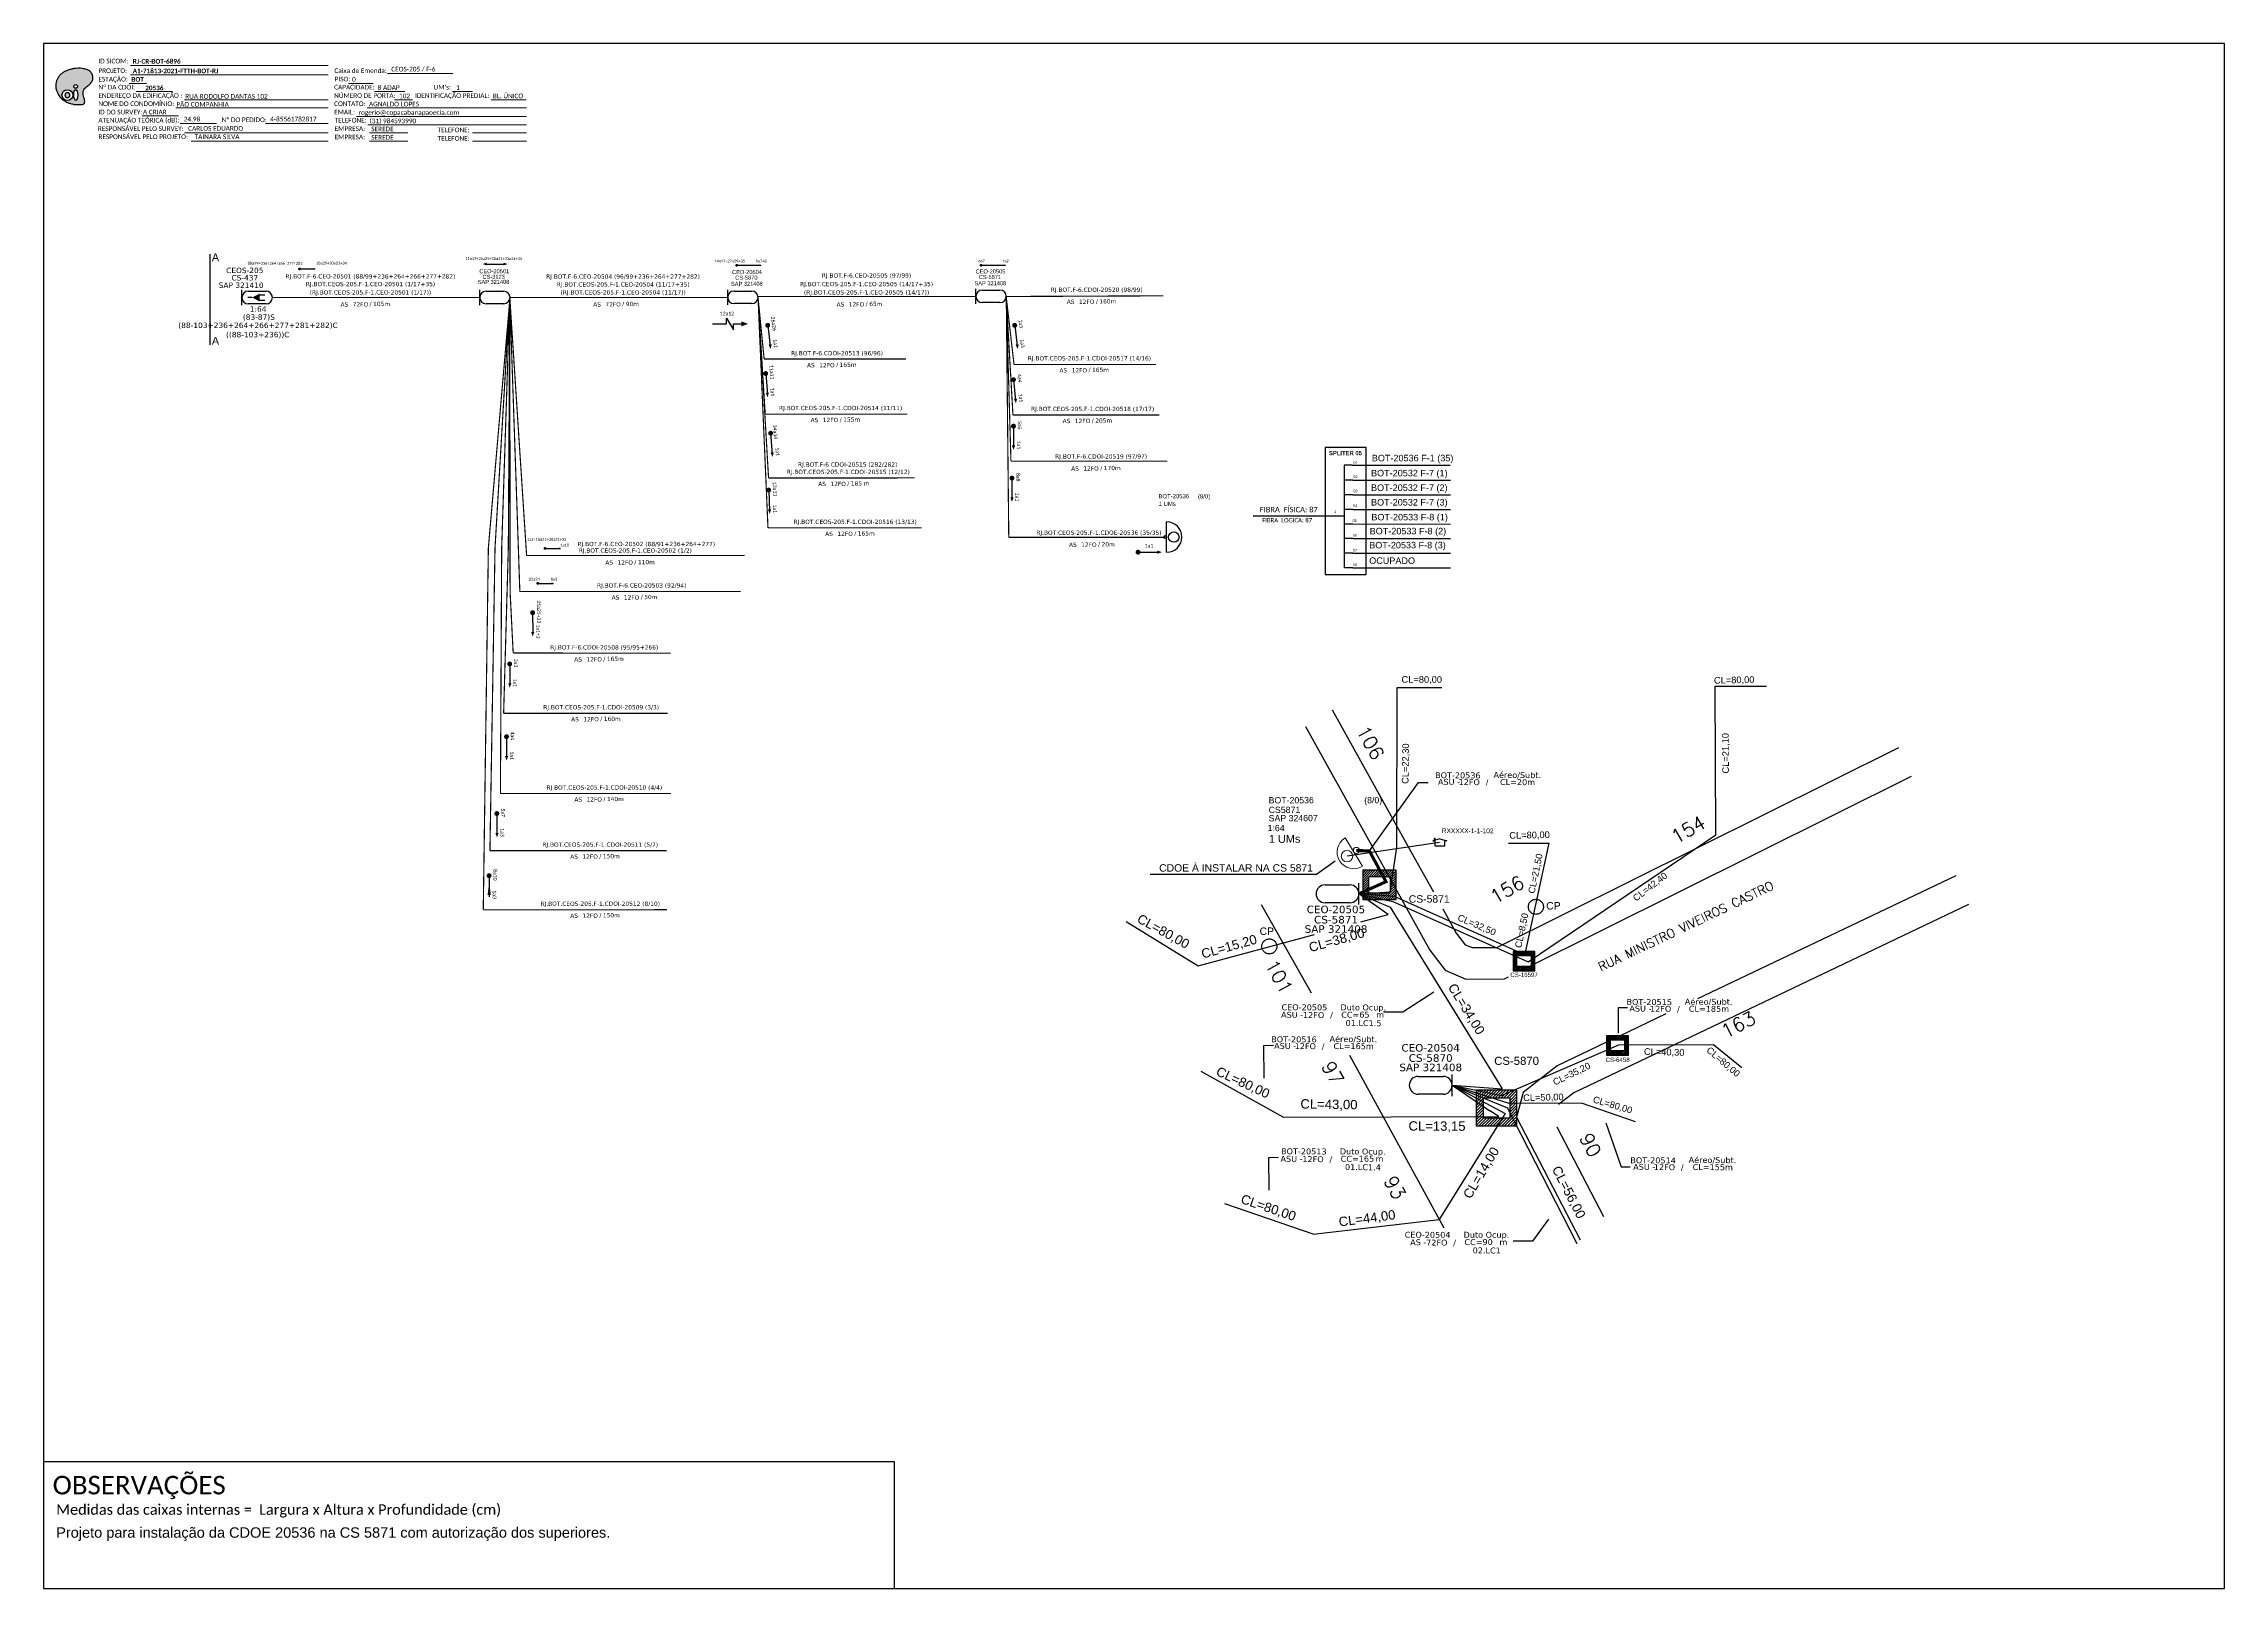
# Model space of a CAD drawing. Extents: x -89 to 749, y 705 to 1299.
import ezdxf
from ezdxf.enums import TextEntityAlignment as Align

# ---------------------------------------------------------------- set-up
doc = ezdxf.new("R2010")
doc.units = 0
doc.linetypes.add('PHANTOM2', pattern=[1.25, 0.625, -0.125, 0.125, -0.125, 0.125, -0.125])
for name, color, linetype in [('10.1-Caixas Subterrâneas', 5, 'Continuous'), ('20.4-CEOS', 1, 'Continuous'), ('20.5-CEO', 1, 'Continuous'), ('CAP a instalar', 1, 'Continuous'), ('label_cabos', 7, 'Continuous'), ('Legenda', 1, 'Continuous'), ('METRAGEM', 92, 'Continuous'), ('ml', 1, 'Continuous'), ('MUB', 252, 'Continuous'), ('SETA', 7, 'Continuous'), ('Surveys Casinhas', 7, 'Continuous'), ('surveys legendas', 7, 'Continuous')]:
    doc.layers.add(name, color=color, linetype=linetype)
for name, color, linetype, lineweight in [("20.0-LEGENDA DOS CDO'S", 1, 'Continuous', 0), ('20.2-CDO_POSTE', 1, 'Continuous', 5), ('40.1-ETIQUETAS', 1, 'Continuous', 20)]:
    doc.layers.add(name, color=color, linetype=linetype, lineweight=lineweight)
doc.layers.add('DROP DE CLIENTE', color=140, linetype='Continuous', plot=False)
doc.layers.add('EXTRA', color=50, linetype='Continuous', plot=False)
doc.styles.add('ARIAL', font='arial.ttf')
doc.styles.add('DIGICADE', font='arial.ttf')
doc.styles.add('ROMANS', font='romans')
doc.styles.add('siredit', font='verdana.ttf')
doc.styles.get("Standard").update_dxf_attribs({"font": 'arial.ttf'})
doc.styles.add('WMF-Calibri0', font='calibri.ttf')
doc.styles.add('WMF-Calibri1', font='calibrib.ttf')
doc.linetypes.add('FENCELINE1', pattern='A,0.25,-0.1,[133,ltypeshp.shx,S=0.1,R=0,X=-0.1,Y=0],-0.1,1', length=1.45)
doc.dimstyles.get("Standard").update_dxf_attribs({"dimtxt": 0.18, "dimasz": 0.18, "dimexe": 0.18, "dimexo": 0.0625, "dimgap": 0.09, "dimtad": 0, "dimtih": 1, "dimtoh": 1, "dimdec": 4, "dimzin": 0, "dimdsep": 46, "dimtxsty": 'Standard', "dimcen": 0.09, "dimadec": 0, "dimazin": 0, "dimtfac": 1, "dimtdec": 4, "dimtofl": 0, "dimtmove": 0, "dimatfit": 3, "dimfxl": 0, "dimtolj": 1, "dimtzin": 0, "dimarcsym": 0})

# ---------------------------------------------------------------- blocks, each defined once
blk = doc.blocks.new('OI')
h = blk.add_hatch(color=40)
edge = h.paths.add_edge_path()
edge.add_spline(control_points=[(4.35, -0.67), (3.92, -0.99), (3.26, -1.5), (2.81, -2.59), (2.9, -3.5), (3.06, -4.27), (3.31, -4.85), (3.37, -5.39), (3.4, -5.88), (3.2, -6.4), (2.54, -6.61), (1.65, -6.63), (0.55, -6.67), (-0.56, -6.42), (-1.61, -6.14), (-2.77, -5.61), (-3.92, -4.77), (-4.89, -3.7), (-5.34, -2.65), (-5.6, -1.94), (-5.85, -0.96), (-5.71, 0.47), (-5.1, 2.02), (-4.14, 3.02), (-3.3, 3.61), (-2.37, 4.16), (-1.36, 4.44), (-0.56, 4.7), (0.79, 4.85), (2.24, 4.97), (3.79, 4.57), (4.67, 4.21), (5.44, 3.65), (5.76, 2.99), (6.03, 2.21), (6.01, 1.46), (5.72, 0.64), (5.31, 0.08), (4.88, -0.38), (4.51, -0.55), (4.35, -0.67)], knot_values=[0, 0, 0, 0, 1.60434, 2.417191, 3.427595, 4.282808, 4.776746, 5.304182, 5.888771, 6.258406, 6.858137, 7.79129, 8.986195, 10.124242, 11.187857, 12.242908, 13.953784, 15.414161, 16.515391, 17.349188, 17.675853, 19.552021, 21.515531, 22.568638, 23.63245, 24.621084, 25.782718, 26.745347, 27.142653, 29.870543, 31.004649, 31.921532, 32.709589, 33.801391, 34.042471, 35.192333, 35.971461, 36.628871, 37.254359, 37.836911, 37.836911, 37.836911, 37.836911], degree=3, periodic=0)
h.paths.add_polyline_path([(1.13, -0.87, -1), (-0.04, -0.87, -1)], flags=16)
edge = h.paths.add_edge_path(flags=16)
edge.add_ellipse((0.56, -3.59), major_axis=(-0.02, 1.71), ratio=0.361305, start_angle=0, end_angle=360)
h.paths.add_polyline_path([(-0.36, -3.62, -1), (-3.8, -3.62, -1)], flags=16)
edge = h.paths.add_edge_path(flags=0)
edge.add_ellipse((-2.08, -3.62), major_axis=(0, 0.885), ratio=0.758294, start_angle=0, end_angle=360)
at = {"color": 40}
for centre, radius in [((-2.08, -3.62), 1.72), ((0.54, -0.87), 0.587)]:
    blk.add_circle(centre, radius, dxfattribs=at)
blk.add_ellipse((-2.08, -3.62), major_axis=(0, 0.885), ratio=0.758294, start_param=-3.141592653589792, end_param=3.141592653589792, dxfattribs=at)
blk.add_ellipse((0.56, -3.59), major_axis=(-0.02, 1.71), ratio=0.361305, dxfattribs=at)
at = {"color": 40, "start_tangent": (-0.800898, -0.598801), "end_tangent": (-0.800898, -0.598801)}
blk.add_spline([(4.35, -0.67), (3.2, -1.78), (2.9, -2.54), (2.92, -3.55), (3.12, -4.38), (3.28, -4.85), (3.37, -5.37), (3.35, -5.95), (3.2, -6.29), (2.66, -6.55), (1.73, -6.63), (0.54, -6.62), (-0.58, -6.41), (-1.6, -6.11), (-2.56, -5.67), (-3.95, -4.67), (-4.89, -3.56), (-5.37, -2.56), (-5.64, -1.78), (-5.72, -1.46), (-5.63, 0.42), (-4.84, 2.22), (-4.13, 2.99), (-3.27, 3.62), (-2.4, 4.09), (-1.3, 4.47), (-0.37, 4.72), (0.02, 4.77), (2.75, 4.8), (3.85, 4.53), (4.69, 4.16), (5.31, 3.68), (5.85, 2.73), (5.93, 2.5), (5.94, 1.35), (5.67, 0.62), (5.29, 0.08), (4.84, -0.36), (4.35, -0.67)], degree=3, dxfattribs=at)
blk = doc.blocks.new('ETIQUETA_RS5F')
at = {"layer": '40.1-ETIQUETAS', "color": 0, "style": 'siredit'}
blk.add_text('/', height=1.5, dxfattribs=at).set_placement((1.58, -1.95), align=Align.MIDDLE_RIGHT)
for tag, p in [('ETIQUETA_R_SECUNDARIA', (1.21, 2.1)), ('ETIQUETA_R_PRIMARIA', (1.21, 4.1)), ('F_ATIVAS/F_MORTAS', (1.14, -4.24))]:
    blk.add_attdef(tag, text='', height=1.5, dxfattribs=at).set_placement(p, align=Align.MIDDLE_CENTER)
for tag, p in [('TIPO_CABO', (-6.58, -2.12)), ('CAP_CABO', (0.4, -2.09))]:
    blk.add_attdef(tag, text='', height=1.5, dxfattribs=at).set_placement(p, align=Align.MIDDLE_RIGHT)
for tag, p in [('FUSÃO_1', (0.85, -8.39)), ('FUSÃO_2', (0.85, -10.6)), ('FUSÃO_3', (0.85, -12.93)), ('FUSÃO_4', (0.85, -15.14)), ('FUSÃO_5', (0.85, -17.16))]:
    blk.add_attdef(tag, text='', height=1.5, dxfattribs=at).set_placement(p, align=Align.CENTER)
blk.add_attdef('METROS', text='', height=1.5, dxfattribs=at).set_placement((2.14, -1.95), align=Align.MIDDLE_LEFT)
blk = doc.blocks.new('CDOE-TEXTO PADRÃO')
at = {"layer": "20.0-LEGENDA DOS CDO'S", "color": 0, "style": 'ARIAL'}
for tag, p in [('CDO_N', (0.49, 7.39)), ('SAP', (0.51, 1.67)), ('CORDOALHA', (0.5, 4.33)), ('SPLITER_1', (0.59, -0.91)), ('(XX-XX_F)S', (0.54, -8.29)), ('SPLITER_2', (0.6, -3.55)), ('(XX-XX_L)S', (0.55, -10.83)), ('UMS', (0.55, -13.15))]:
    blk.add_attdef(tag, p, '', height=1.7, rotation=0.11799, dxfattribs=at)
blk.add_attdef('FIBRAS_UTILIZADAS', text='', height=1.7, rotation=0.11799, dxfattribs=at).set_placement((19.77, 7.43), align=Align.CENTER)
blk = doc.blocks.new('CDOE POSTE_')
at = {"color": 1}
blk.add_line((12.9, -5.5), (-2.4, -5.5), dxfattribs=at)
for centre, radius in [((5.3, -1.9), 2.64), ((5.3, -6.2), 0.708)]:
    blk.add_circle(centre, radius, dxfattribs=at)
blk.add_arc((5.3, -5.5), 7.65, 0, 180, dxfattribs=at)
blk = doc.blocks.new('*X58')
at = {"color": 0, "linetype": 'Continuous'}
for p, q in [((-1.25, 0.34099), (-0.49099, 1.1)), ((-1.25, 0.517767), (-0.667767, 1.1)), ((-1.25, 0.694544), (-0.844544, 1.1)), ((-1.25, 0.87132), (-1.02132, 1.1)), ((-1.25, 1.048097), (-1.198097, 1.1)), ((-1.25, 0.164214), (-0.8035, 0.610714)), ((-1.25, -0.012563), (-0.8035, 0.433937)), ((-1.25, -0.18934), (-0.8035, 0.25716)), ((-1.25, -0.366117), (-0.8035, 0.080383)), ((-0.789214, 0.625), (-0.314214, 1.1)), ((-0.612437, 0.625), (-0.137437, 1.1)), ((-0.43566, 0.625), (0.03934, 1.1)), ((-0.258883, 0.625), (0.216117, 1.1)), ((-0.082107, 0.625), (0.392893, 1.1)), ((0.09467, 0.625), (0.56967, 1.1)), ((0.271447, 0.625), (0.746447, 1.1)), ((0.448223, 0.625), (0.923223, 1.1)), ((0.625, 0.625), (1.1, 1.1)), ((0.801777, 0.625), (1.25, 1.073223)), ((0.8035, 0.449947), (1.25, 0.896447)), ((0.8035, 0.27317), (1.25, 0.71967)), ((0.8035, 0.096393), (1.25, 0.542893)), ((0.8035, -0.080383), (1.25, 0.366117)), ((0.8035, -0.25716), (1.25, 0.18934)), ((0.8035, -0.433937), (1.25, 0.012563)), ((-1.25, -0.542893), (-0.8035, -0.096393)), ((-1.25, -0.71967), (-0.8035, -0.27317)), ((-1.25, -0.896447), (-0.8035, -0.449947)), ((-1.25, -1.073223), (-0.801777, -0.625)), ((-1.1, -1.1), (-0.625, -0.625)), ((-0.923223, -1.1), (-0.448223, -0.625)), ((-0.746447, -1.1), (-0.271447, -0.625)), ((-0.56967, -1.1), (-0.09467, -0.625)), ((-0.392893, -1.1), (0.082107, -0.625)), ((-0.216117, -1.1), (0.258883, -0.625)), ((-0.03934, -1.1), (0.43566, -0.625)), ((0.137437, -1.1), (0.612437, -0.625)), ((0.314214, -1.1), (0.789214, -0.625)), ((0.49099, -1.1), (1.25, -0.34099)), ((0.667767, -1.1), (1.25, -0.517767)), ((0.8035, -0.610714), (1.25, -0.164214)), ((0.844544, -1.1), (1.25, -0.694544)), ((1.02132, -1.1), (1.25, -0.87132)), ((1.198097, -1.1), (1.25, -1.048097))]:
    blk.add_line(p, q, dxfattribs=at)
blk = doc.blocks.new('MANHOLE_MQ')
at = {"color": 0, "linetype": 'Continuous'}
for p, q in [((0.00000623, 0.00000569), (-0.00000627, 0.00000569)), ((-0.00000627, 0.00000569), (-0.00000627, -0.00000531)), ((-0.00000404, 0.00000331), (0.00000399, 0.00000331)), ((-0.00000404, -0.00000294), (-0.00000404, 0.00000331)), ((0.00000399, 0.00000331), (0.00000399, -0.00000294)), ((0.00000623, -0.00000531), (0.00000623, 0.00000569)), ((-0.00000627, -0.00000531), (0.00000623, -0.00000531)), ((0.00000399, -0.00000294), (-0.00000404, -0.00000294)), ((0.00000399, -0.00000294), (0.00000399, -0.00000294))]:
    blk.add_line(p, q, dxfattribs=at)
at = {"color": 0, "linetype": 'Continuous', "xscale": 5e-06, "yscale": 5e-06, "zscale": 1e-05}
blk.add_blockref('*X58', (-0.00000002, 0.00000019), dxfattribs=at)
blk = doc.blocks.new('MHMZ')
at = {"linetype": 'PHANTOM2'}
blk.add_circle((0, 0), 0.0000101, dxfattribs=at)
blk = doc.blocks.new('LEGENDA DOS CABOS')
at = {"layer": 'EXTRA', "color": 0, "style": 'siredit'}
for tag, p in [('ID', (4.6, 0.97)), ('XX', (9.03, 0.97))]:
    blk.add_attdef(tag, text='', height=0.48, rotation=359.69, dxfattribs=at).set_placement(p, align=Align.MIDDLE_CENTER)
at = {"layer": 'Legenda', "color": 0, "style": 'siredit'}
for tag, p in [('TIPO_CABO', (1.31, 0)), ('CABO', (4.69, -0.05)), ('/', (6.81, -0.05)), ('METROS', (10.03, -0.05))]:
    blk.add_attdef(tag, text='', height=0.8, rotation=359.69, dxfattribs=at).set_placement(p, align=Align.MIDDLE_CENTER)
blk = doc.blocks.new('Inst CB DT OCUP CFOA-SM-ASU-120-S-12')
at = {"layer": 'label_cabos', "color": 0, "style": 'siredit'}
for tag, flags, p in [('ID_ATIVIDADE', 3, (1.31, 2.67)), ('FATOR', 1, (11.56, 2.55))]:
    blk.add_attdef(tag, text='', height=1, rotation=359.69, dxfattribs=dict(at, flags=flags)).set_placement(p, align=Align.MIDDLE_CENTER)
for tag, p in [('TIPO_CABO', (1.26, 0)), ('DESTINO_CABO', (3.13, 1.26)), ('CABO', (4.69, -0.05)), ('/', (7.71, -0.05)), ('LANCE', (10.91, 0)), ('TIPO_CABO', (13.11, 1.24)), ('UND', (15.96, 0)), ('FID', (13.15, -1.41))]:
    blk.add_attdef(tag, text='', height=1, rotation=359.69, dxfattribs=at).set_placement(p, align=Align.MIDDLE_CENTER)
blk.add_attdef('QTDE', (12.43, -0.47), '', height=1, rotation=359.69, dxfattribs=at)
blk = doc.blocks.new('Inst CB DT OCUP CFOA-SM-AS-80-TS-72')
at = {"layer": 'label_cabos', "color": 0, "style": 'siredit'}
for tag, flags, p in [('ID_ATIVIDADE', 3, (1.31, 2.67)), ('FATOR', 1, (11.56, 2.55))]:
    blk.add_attdef(tag, text='', height=1, rotation=359.69, dxfattribs=dict(at, flags=flags)).set_placement(p, align=Align.MIDDLE_CENTER)
for tag, p in [('TIPO_CABO', (1.76, 0)), ('DESTINO_CABO', (3.13, 1.26)), ('CABO', (4.69, -0.05)), ('/', (7.71, -0.05)), ('LANCE', (10.91, 0)), ('TIPO_CABO', (13.11, 1.24)), ('UND', (15.96, 0)), ('FID', (13.15, -1.41))]:
    blk.add_attdef(tag, text='', height=1, rotation=359.69, dxfattribs=at).set_placement(p, align=Align.MIDDLE_CENTER)
blk.add_attdef('QTDE', (12.43, -0.47), '', height=1, rotation=359.69, dxfattribs=at)
blk = doc.blocks.new('Inst CDOE-16 CAIXA DIST OPT CDOE 48F_16D C_SPL_2_1_8')
at = {"layer": "20.0-LEGENDA DOS CDO'S", "color": 0, "style": 'ARIAL'}
for tag, p, height in [('FID', (0.12, 5.25), 0.8), ('SAP', (0.12, 2.96), 0.8), ('CORDOALHA', (0.12, 4.02), 0.8), ('1:XX', (-0.01, 1.7), 0.8), ('UMS', (0.14, 0.22), 1)]:
    blk.add_attdef(tag, p, '', height=height, rotation=0.118, dxfattribs=at)
at = {"layer": "20.0-LEGENDA DOS CDO'S", "color": 0}
for tag, p, style, flags in [('ID_ATIVIDADE', (0.12, 6.47), 'ARIAL', 3), ('FATOR', (7.92, 6.47), 'ARIAL', 1), ('QTDE', (0.1, -1.17), 'DIGICADE', 3)]:
    blk.add_attdef(tag, p, '', height=0.8, rotation=0.118, dxfattribs=dict(at, style=style, flags=flags))
at = {"layer": "20.0-LEGENDA DOS CDO'S", "color": 0, "style": 'ARIAL'}
blk.add_attdef('FIBRAS_UTILIZADAS', text='', height=0.8, rotation=0.118, dxfattribs=at).set_placement((8.08, 5.26), align=Align.CENTER)
blk = doc.blocks.new('*U67')
at = {"color": 0}
blk.add_line((2.14, -0.58), (-2.1, -0.68), dxfattribs=at)
for centre, radius in [((0, 0.38), 0.733), ((0.03, -1.03), 0.393)]:
    blk.add_circle(centre, radius, dxfattribs=at)
blk.add_arc((0.02, -0.63), 2.12, 1.3782, 181.3782, dxfattribs=at)
blk = doc.blocks.new('SURVEY_SURVEY')
for p, q in [((0, 0.0000152), (-0.0000151, 0.0000108)), ((-0.0000151, 0.0000108), (-0.0000104, 0.0000108)), ((-0.0000103, 0), (-0.0000103, 0.0000108)), ((0.0000103, 0), (-0.0000103, 0)), ((0, 0.0000152), (0.0000151, 0.0000108)), ((0.0000101, 0.0000159), (0.0000117, 0.0000159)), ((0.0000101, 0.0000123), (0.0000101, 0.0000159)), ((0.0000151, 0.0000108), (0.0000103, 0.0000108)), ((0.0000103, 0.0000108), (0.0000103, 0)), ((0.0000117, 0.0000159), (0.0000117, 0.0000119))]:
    blk.add_line(p, q)

msp = doc.modelspace()

# ---------------------------------------------------------------- linework, layer by layer
at = {"color": 5}
msp.add_line((-25.36, 1218.04), (-25.36, 1183.24), dxfattribs=at)
at = {"color": 7, "linetype": 'Continuous'}
for p, q in [((410.72, 1136.91), (410.72, 1097.42)), ((413.91, 1136.91), (410.72, 1136.91)), ((414.08, 1131.2), (410.88, 1131.2)), ((414.08, 1125.57), (410.88, 1125.57)), ((407.4, 1117.43), (410.7, 1117.43)), ((414.08, 1119.91), (410.88, 1119.91)), ((414.08, 1114.3), (410.88, 1114.3)), ((414.08, 1108.7), (410.88, 1108.7)), ((414.08, 1103.07), (410.88, 1103.07)), ((414.08, 1097.45), (410.88, 1097.45))]:
    msp.add_line(p, q, dxfattribs=at)
at = {"color": 10, "linetype": 'Continuous'}
for p, q in [((413.91, 1136.91), (451.54, 1136.9)), ((414.08, 1131.2), (451.7, 1131.19)), ((414.08, 1125.58), (451.7, 1125.57)), ((414.08, 1119.92), (451.7, 1119.91)), ((414.08, 1114.32), (451.7, 1114.3)), ((414.08, 1108.71), (451.7, 1108.7)), ((414.08, 1103.08), (451.7, 1103.07)), ((414.08, 1097.45), (451.7, 1097.44))]:
    msp.add_line(p, q, dxfattribs=at)
at = {"color": 1, "linetype": 'Continuous', "lineweight": 60}
msp.add_line((407.4, 1117.43), (375.76, 1117.32), dxfattribs=at)
msp.add_lwpolyline([(-89.32, 705.02), (749.25, 705.02), (749.25, 1299.02), (-89.32, 1299.02), (-89.32, 705.02)])
at = {"color": 7, "lineweight": 0}
for points in [[(-56.36, 1283.7), (-49.81, 1283.7)], [(-55.85, 1290.67), (20.13, 1290.67)], [(-55.85, 1286.98), (20.13, 1286.98)], [(27.92, 1283.75), (37.41, 1283.75)], [(42.97, 1287.47), (68.1, 1287.47)], [(-53.7, 1280.63), (-39.76, 1280.63)], [(-35.13, 1277.4), (20.13, 1277.4)], [(37.97, 1280.63), (49.59, 1280.63)], [(45.56, 1277.4), (52.5, 1277.4)], [(67.91, 1280.63), (75.58, 1280.63)], [(82.73, 1277.4), (96.29, 1277.4)], [(-51.38, 1271.22), (-37.44, 1271.22)], [(-38.54, 1274.28), (20.13, 1274.28)], [(-36.84, 1268.25), (-22.9, 1268.25)], [(-4.01, 1268.26), (20.14, 1268.26)], [(31.05, 1271.05), (96.32, 1271.05)], [(35.09, 1274.28), (96.32, 1274.28)], [(35.33, 1267.81), (96.32, 1267.81)], [(-35.13, 1264.7), (20.13, 1264.7)], [(-32.64, 1261.46), (20.13, 1261.46)], [(35.94, 1264.7), (50.74, 1264.7)], [(35.94, 1261.46), (50.74, 1261.46)], [(75.55, 1264.7), (96.32, 1264.7)], [(75.55, 1261.46), (96.32, 1261.46)]]:
    msp.add_lwpolyline(points, dxfattribs=at)
at = {"color": 7}
for points, const_width in [([(8.81, 1212.39, 1), (9.34, 1212.39, 1)], 0.537), ([(176.92, 1213.78, 1), (177.46, 1213.78, 1)], 0.537), ([(270.87, 1213.78, 1), (271.41, 1213.78, 1)], 0.537), ([(103.19, 1104.92, 1), (103.72, 1104.92, 1)], 0.537), ([(100.43, 1091.47, 1), (100.97, 1091.47, 1)], 0.537), ([(98.72, 1080.68, 1), (98.72, 1079.74, 1)], 0.94), ([(98.72, 1080.68, 1), (98.72, 1079.74, 1)], 0.94), ([(89.9, 1060.97, 1), (89.9, 1060.04, 1)], 0.94), ([(89.9, 1060.97, 1), (89.9, 1060.04, 1)], 0.94)]:
    msp.add_lwpolyline(points, format="xyb", close=True, dxfattribs=dict(at, const_width=const_width))
for points in [[(81.03, 1214.26), (87.57, 1214.26)], [(-89.24, 753.78), (237.71, 753.78)], [(237.71, 753.78), (237.71, 705.02)]]:
    msp.add_lwpolyline(points, dxfattribs=at)
at = {"color": 0}
msp.add_lwpolyline([(173.23, 1191.24), (173.23, 1193.5), (175.92, 1189), (175.93, 1191.24)], dxfattribs=at)
at = {"const_width": 0.94}
for points in [[(189.05, 1191.17, 1), (189.16, 1190.23, 1)], [(189.05, 1191.17, 1), (189.16, 1190.23, 1)], [(284.04, 1191.17, 1), (284.16, 1190.23, 1)], [(284.04, 1191.17, 1), (284.16, 1190.23, 1)], [(188.31, 1172.64, 1), (188.38, 1171.7, 1)], [(188.31, 1172.64, 1), (188.38, 1171.7, 1)], [(283.59, 1170.27, 1), (283.69, 1169.34, 1)], [(283.59, 1170.27, 1), (283.69, 1169.34, 1)], [(190.19, 1149.69, 1), (190.27, 1148.76, 1)], [(190.19, 1149.69, 1), (190.27, 1148.76, 1)], [(283.62, 1152.4, 1), (283.62, 1151.46, 1)], [(283.62, 1152.4, 1), (283.62, 1151.46, 1)], [(283.04, 1132.43, 1), (283.04, 1131.49, 1)], [(283.04, 1132.43, 1), (283.04, 1131.49, 1)], [(189.48, 1127.81, 1), (189.52, 1126.87, 1)], [(189.48, 1127.81, 1), (189.52, 1126.87, 1)], [(331.06, 1103.46, 1), (332, 1103.46, 1)], [(88.67, 1032.98, 1), (88.67, 1032.04, 1)], [(88.67, 1032.98, 1), (88.67, 1032.04, 1)], [(84.96, 1003.43, 1), (84.97, 1002.49, 1)], [(84.96, 1003.43, 1), (84.97, 1002.49, 1)], [(81.97, 979.54, 1), (81.98, 978.6, 1)], [(81.97, 979.54, 1), (81.98, 978.6, 1)]]:
    msp.add_lwpolyline(points, format="xyb", close=True, dxfattribs=at)
at = {"color": 7}
msp.add_lwpolyline([(403.47, 1094.89), (419.18, 1094.89), (419.18, 1143.68), (403.47, 1143.68)], close=True, dxfattribs=at)
at = {"layer": '20.4-CEOS', "color": 5}
for p, q in [((-10.64, 1203.85), (-3.76, 1203.85)), ((78.4, 1198.49), (78.4, 1204.33)), ((80.82, 1203.83), (87.61, 1203.83)), ((173.76, 1198.53), (173.76, 1204.37)), ((176.18, 1203.87), (182.97, 1203.87)), ((269.19, 1198.92), (269.19, 1204.76)), ((271.61, 1204.26), (278.4, 1204.26)), ((278.4, 1199.42), (271.61, 1199.42)), ((-3.76, 1198.94), (-10.64, 1198.94)), ((87.61, 1198.99), (80.82, 1198.99)), ((182.97, 1199.03), (176.18, 1199.03))]:
    msp.add_line(p, q, dxfattribs=at)
for points in [[(-13.1, 1198.44), (-13.1, 1204.35)], [(-9.1, 1201.39), (-10.76, 1201.39)], [(-6.39, 1202.37), (-4.3, 1202.37)], [(-6.39, 1200.33), (-4.3, 1200.33)]]:
    msp.add_lwpolyline(points, dxfattribs=at)
msp.add_lwpolyline([(-9.1, 1201.39, 0, 3.03, 0), (-6.26, 1201.39, 3.03, 3.03, 0)], format="xyseb", dxfattribs=at)
for centre, radius, start, end in [((-10.64, 1201.39), 2.45, 90, 270), ((-3.76, 1201.39), 2.45, 270, 90), ((80.82, 1201.41), 2.42, 90, 270), ((87.61, 1201.41), 2.42, 270, 90), ((176.18, 1201.45), 2.42, 90, 270), ((182.97, 1201.45), 2.42, 270, 90), ((271.61, 1201.84), 2.42, 90, 270), ((278.4, 1201.84), 2.42, 270, 90)]:
    msp.add_arc(centre, radius, start, end, dxfattribs=at)
at = {"layer": '20.5-CEO', "color": 5}
for p, q in [((403.41, 975.53), (413.02, 975.53)), ((413.02, 968.68), (403.41, 968.68)), ((439.26, 901.9), (448.87, 901.9)), ((448.87, 895.05), (439.26, 895.05))]:
    msp.add_line(p, q, dxfattribs=at)
for points in [[(416.45, 967.97), (416.45, 976.23)], [(452.3, 894.35), (452.3, 902.61)]]:
    msp.add_lwpolyline(points, dxfattribs=at)
for centre, start, end in [((403.41, 972.1), 90, 270), ((413.02, 972.1), 270, 90), ((439.26, 898.48), 90, 270), ((448.87, 898.48), 270, 90)]:
    msp.add_arc(centre, 3.43, start, end, dxfattribs=at)
at = {"layer": 'CAP a instalar', "color": 5, "ltscale": 5.3, "const_width": 0.438}
for points in [[(-1.31, 1201.41), (78.4, 1201.41)], [(90.03, 1201.41), (173.76, 1201.41)], [(185.36, 1201.8), (269.18, 1201.8)]]:
    msp.add_lwpolyline(points, dxfattribs=at)
at = {"layer": 'CAP a instalar', "color": 8, "ltscale": 5.3, "const_width": 0.438}
for points in [[(81.7, 1105.12), (90.03, 1201.41)], [(84.26, 1105.13), (89.94, 1201.41)], [(86.82, 1105.13), (89.94, 1201.41)], [(89.38, 1105.13), (89.94, 1201.41)], [(185.36, 1201.8), (188.15, 1156.54)], [(185.39, 1201.39), (189.22, 1112.81)], [(283.83, 1175.64), (280.81, 1201.84)], [(283.83, 1175.64), (338.44, 1175.67)], [(188.15, 1156.54), (242.76, 1156.57)], [(283.42, 1156.22), (339.66, 1156.22)], [(189.22, 1112.81), (248.35, 1112.82)], [(81.7, 1105.12), (79.74, 965.97)], [(84.26, 1105.13), (82.3, 988.68)], [(86.82, 1105.13), (86.34, 1010.67)], [(89.38, 1105.13), (87.57, 1041.51)], [(87.57, 1041.51), (150.67, 1041.52)], [(86.34, 1010.67), (151.9, 1010.67)], [(82.3, 988.68), (150.32, 988.69)], [(79.74, 965.97), (150.33, 965.98)]]:
    msp.add_lwpolyline(points, dxfattribs=at)
at = {"layer": 'CAP a instalar', "color": 7, "ltscale": 5.3, "const_width": 0.438}
for points in [[(96.4, 1102.16), (89.94, 1201.41)], [(93.81, 1088.21), (89.94, 1201.41)], [(90.05, 1088.36), (89.94, 1201.41)], [(187.74, 1177.76), (185.36, 1201.8)], [(185.39, 1201.39), (189.44, 1132.01)], [(280.81, 1201.84), (282.65, 1138.48)], [(280.82, 1201.78), (341.24, 1202.04)], [(280.82, 1201.78), (341.24, 1202.04)], [(187.74, 1177.77), (242.32, 1177.77)], [(187.74, 1177.77), (242.32, 1177.77)], [(189.44, 1132.01), (245.68, 1132.02)], [(282.65, 1138.48), (342.84, 1138.5)], [(96.4, 1102.16), (180.22, 1102.16)], [(90.05, 1088.36), (91.24, 1064.68)], [(93.81, 1088.36), (178.74, 1088.36)], [(91.24, 1064.68), (151.86, 1064.66)], [(91.24, 1064.68), (151.86, 1064.66)]]:
    msp.add_lwpolyline(points, dxfattribs=at)
at = {"layer": 'CAP a instalar', "color": 251, "ltscale": 5.3, "const_width": 0.438}
msp.add_lwpolyline([(280.81, 1201.84), (283.42, 1156.22)], dxfattribs=at)
at = {"layer": 'CAP a instalar', "ltscale": 5.3, "const_width": 0.438}
for points in [[(280.85, 1201.8), (281.81, 1109.16)], [(281.81, 1109.16), (342.01, 1109.18)]]:
    msp.add_lwpolyline(points, dxfattribs=at)
at = {"layer": 'CAP a instalar', "color": 251, "ltscale": 5}
for points in [[(431.02, 989.95), (431.14, 1051.43), (448.33, 1051.42)], [(481.49, 945.9), (553.72, 994.76), (553.48, 1051.93)], [(553.48, 1051.93), (573.18, 1051.97)], [(428.43, 972.91), (431.02, 989.95)], [(416.45, 972.1), (428.43, 972.91)], [(416.45, 972.1), (429.43, 969.16)], [(429.43, 969.16), (481.49, 945.9)], [(471.24, 894.58), (516.35, 913.97), (552.82, 914.14)], [(552.82, 914.14), (563.69, 905.3)], [(387.34, 886.2), (355.73, 903.81)], [(452.3, 898.48), (471.24, 894.58)], [(452.3, 898.48), (474.42, 891.42)], [(522.86, 884.38), (502.07, 891.55), (474.42, 891.42)], [(387.34, 886.2), (387.34, 886.2), (470.22, 886.5), (466.8, 888.66)], [(387.34, 886.2), (387.34, 886.2)]]:
    msp.add_lwpolyline(points, dxfattribs=at)
at = {"layer": 'CAP a instalar', "color": 7, "ltscale": 5}
for points in [[(473.93, 991.57), (489.56, 991.58)], [(480.24, 948.33), (489.56, 991.58), (489.56, 991.58)], [(430.29, 971.08), (416.45, 972.1)], [(417.23, 961.3), (427.75, 964.14), (416.45, 972.1)], [(430.29, 971.08), (480.43, 948.68)], [(326.93, 961.47), (326.93, 961.47), (354.7, 944.43)], [(354.7, 944.43), (399.34, 956.48)], [(452.3, 898.48), (472.73, 887.68)], [(472.73, 887.68), (447.29, 846.91)], [(398.83, 841.25), (364.83, 852.91)], [(398.83, 841.25), (447.29, 846.91)]]:
    msp.add_lwpolyline(points, dxfattribs=at)
at = {"layer": 'CAP a instalar', "ltscale": 5, "const_width": 1.19}
msp.add_lwpolyline([(416.45, 972.1), (426.87, 976.77), (420.48, 988.59), (415.48, 988.76)], dxfattribs=at)
at = {"layer": 'CAP a instalar', "color": 5, "ltscale": 5}
for points in [[(416.45, 972.1), (428.5, 966.98)], [(416.45, 972.1), (428.5, 966.98)], [(416.45, 972.1), (428.5, 966.98)], [(428.5, 966.98), (471.56, 897.07)], [(452.3, 898.48), (473.53, 889.77)], [(452.3, 898.48), (471.56, 897.07)], [(500.37, 837.56), (473.53, 889.77)]]:
    msp.add_lwpolyline(points, dxfattribs=at)
at = {"layer": 'CAP a instalar', "color": 251, "linetype": 'FENCELINE1', "ltscale": 5}
msp.add_lwpolyline([(452.3, 898.48), (466.8, 888.66)], dxfattribs=at)
at = {"layer": 'CAP a instalar', "ltscale": 5}
msp.add_lwpolyline([(469.66, 889.63), (469.66, 889.63)], dxfattribs=at)
at = {"layer": 'DROP DE CLIENTE'}
msp.add_lwpolyline([(447.41, 991.81), (411.87, 986.57)], dxfattribs=at)
at = {"layer": 'MUB'}
for points in [[(406.14, 1042.79), (437.7, 986.11)], [(395.88, 1036.39), (443.78, 950.37), (449.67, 942.68), (457.53, 939.32), (472.38, 939.46), (473.92, 940.22)], [(448.71, 966.35), (453.91, 957.01), (457.33, 952.53), (459.95, 951.41), (469.49, 951.5), (624.06, 1028.33)], [(480.41, 943.44), (628.97, 1017.29)], [(437.7, 986.11), (445.09, 972.84)], [(645.97, 979.07), (546.69, 931.71)], [(398.24, 933.84), (379.02, 967.91)], [(650.88, 968.04), (499.05, 895.61), (493.23, 891.06)], [(534.5, 925.9), (516.88, 917.49)], [(511.39, 914.87), (492.65, 905.93), (479.65, 895.76), (477.06, 886.16), (501.51, 839.09)], [(449.18, 843.55), (413.02, 909.92)], [(492.53, 882.56), (510.46, 848.04)]]:
    msp.add_lwpolyline(points, dxfattribs=at)
at = {"layer": 'SETA', "color": 7}
for points in [[(9.07, 1212.39), (14.94, 1212.39)], [(177.19, 1213.78), (186.48, 1213.78)], [(271.14, 1213.78), (280.44, 1213.78)], [(103.45, 1104.92), (109.32, 1104.92)], [(100.7, 1091.47), (106.56, 1091.47)], [(98.72, 1080.21), (98.76, 1072.14)], [(98.72, 1080.21), (98.76, 1072.14)]]:
    msp.add_lwpolyline(points, dxfattribs=at)
at = {"layer": 'SETA', "color": 0}
for points in [[(167.95, 1191.24), (173.23, 1191.24)], [(175.93, 1191.24), (179.99, 1191.24)]]:
    msp.add_lwpolyline(points, dxfattribs=at)
at = {"layer": 'SETA'}
for points in [[(189.1, 1190.7), (190.1, 1182.68)], [(189.1, 1190.7), (190.1, 1182.68)], [(284.1, 1190.7), (285.1, 1182.68)], [(284.1, 1190.7), (285.1, 1182.68)], [(188.35, 1172.17), (188.99, 1164.12)], [(188.35, 1172.17), (188.99, 1164.12)], [(283.64, 1169.8), (284.45, 1161.77)], [(283.64, 1169.8), (284.45, 1161.77)], [(190.23, 1149.22), (190.87, 1141.17)], [(190.23, 1149.22), (190.87, 1141.17)], [(283.62, 1151.93), (283.62, 1143.85)], [(283.62, 1151.93), (283.62, 1143.85)], [(189.5, 1127.34), (189.84, 1119.27)], [(189.5, 1127.34), (189.84, 1119.27)], [(283.04, 1131.96), (283.04, 1123.88)], [(283.04, 1131.96), (283.04, 1123.88)], [(331.53, 1103.46), (339.61, 1103.46)], [(89.9, 1060.5), (89.94, 1052.43)], [(89.9, 1060.5), (89.94, 1052.43)], [(88.67, 1032.51), (88.7, 1024.43)], [(88.67, 1032.51), (88.7, 1024.43)], [(84.97, 1002.96), (85, 994.88)], [(84.97, 1002.96), (85, 994.88)], [(81.98, 979.07), (82.01, 970.99)], [(81.98, 979.07), (82.01, 970.99)]]:
    msp.add_lwpolyline(points, dxfattribs=at)
at = {"layer": 'SETA', "color": 7}
for points in [[(14.42, 1212.75), (15.41, 1212.39), (14.43, 1212.03)], [(81.03, 1213.72), (79.53, 1214.26), (81.03, 1214.81)], [(87.57, 1214.81), (89.07, 1214.27), (87.57, 1213.72)], [(185.97, 1214.14), (186.96, 1213.79), (185.97, 1213.42)], [(279.92, 1214.14), (280.91, 1213.78), (279.93, 1213.42)], [(108.8, 1105.28), (109.79, 1104.93), (108.81, 1104.56)], [(106.05, 1091.83), (107.03, 1091.48), (106.05, 1091.11)], [(99.39, 1072.79), (98.77, 1071.06), (98.14, 1072.78)], [(99.39, 1072.79), (98.77, 1071.06), (98.14, 1072.78)]]:
    msp.add_solid(points, dxfattribs=at)
at = {"layer": 'SETA', "color": 0}
msp.add_solid([(179.03, 1192.2), (181.59, 1191.26), (179.03, 1190.33)], dxfattribs=at)
at = {"layer": 'SETA'}
for points in [[(190.66, 1183.41), (190.25, 1181.62), (189.41, 1183.25)], [(190.66, 1183.41), (190.25, 1181.62), (189.41, 1183.25)], [(285.66, 1183.41), (285.25, 1181.62), (284.41, 1183.25)], [(285.66, 1183.41), (285.25, 1181.62), (284.41, 1183.25)], [(189.57, 1164.82), (189.09, 1163.05), (188.32, 1164.72)], [(189.57, 1164.82), (189.09, 1163.05), (188.32, 1164.72)], [(285.02, 1162.48), (284.57, 1160.7), (283.77, 1162.35)], [(285.02, 1162.48), (284.57, 1160.7), (283.77, 1162.35)], [(191.46, 1141.87), (190.97, 1140.1), (190.21, 1141.77)], [(191.46, 1141.87), (190.97, 1140.1), (190.21, 1141.77)], [(284.26, 1144.5), (283.63, 1142.78), (283.01, 1144.5)], [(284.26, 1144.5), (283.63, 1142.78), (283.01, 1144.5)], [(283.68, 1124.53), (283.05, 1122.81), (282.42, 1124.53)], [(283.68, 1124.53), (283.05, 1122.81), (282.42, 1124.53)], [(190.45, 1119.95), (189.9, 1118.2), (189.2, 1119.89)], [(190.45, 1119.95), (189.9, 1118.2), (189.2, 1119.89)], [(338.96, 1104.1), (340.68, 1103.48), (338.96, 1102.85)], [(90.57, 1053.08), (89.95, 1051.35), (89.32, 1053.07)], [(90.57, 1053.08), (89.95, 1051.35), (89.32, 1053.07)], [(89.34, 1025.08), (88.72, 1023.35), (88.09, 1025.07)], [(89.34, 1025.08), (88.72, 1023.35), (88.09, 1025.07)], [(85.64, 995.53), (85.02, 993.81), (84.38, 995.53)], [(85.64, 995.53), (85.02, 993.81), (84.38, 995.53)], [(82.65, 971.65), (82.03, 976.6), (81.39, 971.64)], [(82.65, 971.65), (82.03, 976.6), (81.39, 971.64)]]:
    msp.add_solid(points, dxfattribs=at)

# ---------------------------------------------------------------- block references
at = {"color": 7, "xscale": 1.213923925163967, "yscale": 1.213923925163967, "zscale": 1.213923925163967, "rotation": 0.1532896023949059}
msp.add_blockref('OI', (-77.65, 1283.61), dxfattribs=at)
at = {"layer": '10.1-Caixas Subterrâneas', "color": 30, "rotation": 180.0000000000632}
for p, xscale, yscale, zscale in [((424.34, 975.74), 1016237.604725654, 1016237.604725654, 1016237.604725654), ((479.91, 946.35), 671854.4601338152, 671854.4601338152, 671854.4601338152), ((515.84, 913.92), 671854.4601338152, 671854.4601338152, 671854.4601338152), ((469.38, 889.95), 1248689.570362751, 1248689.570362751, 1248689.570362751)]:
    msp.add_blockref('MANHOLE_MQ', p, dxfattribs=dict(at, xscale=xscale, yscale=yscale, zscale=zscale))
at = {"layer": '10.1-Caixas Subterrâneas', "xscale": 286315.1633919686, "yscale": 286315.1633919686, "zscale": 286315.1633919686}
for p in [(484.49, 967.1), (382.01, 951.87)]:
    msp.add_blockref('MHMZ', p, dxfattribs=at)
at = {"layer": "20.0-LEGENDA DOS CDO'S", "lineweight": 0}
ref = msp.add_blockref('Inst CDOE-16 CAIXA DIST OPT CDOE 48F_16D C_SPL_2_1_8', (381.38, 991.07), dxfattribs=dict(at, xscale=3.008952636089276, yscale=3.008952636089276, zscale=3.008952636089276))
ref.add_attrib('FID', 'BOT-20536', (381.74, 1006.86), dxfattribs={"color": 0, "height": 2.407, "rotation": 0.11799, "style": 'ARIAL'})
ref.add_attrib('CORDOALHA', 'CS5871', (381.75, 1003.17), dxfattribs={"color": 0, "height": 2.407, "rotation": 0.11799, "style": 'ARIAL'})
ref.add_attrib('SAP', 'SAP 324607', (381.75, 999.98), dxfattribs={"color": 0, "height": 2.407, "rotation": 0.11799, "style": 'ARIAL'})
ref.add_attrib('1:XX', '1:64', (381.34, 996.19), dxfattribs={"color": 0, "height": 2.407, "rotation": 0.11799, "style": 'ARIAL'})
ref.add_attrib('UMS', '1 UMs', (381.8, 991.72), dxfattribs={"color": 0, "height": 3.009, "rotation": 0.11799, "style": 'ARIAL'})
ref.add_attrib('FIBRAS_UTILIZADAS', '(8/0)', dxfattribs={"color": 0, "height": 2.407, "rotation": 0.11799, "style": 'ARIAL'}).set_placement((421.94, 1006.91), align=Align.CENTER)
at = {"layer": '20.2-CDO_POSTE', "color": 7}
ref = msp.add_blockref('CDOE-TEXTO PADRÃO', (78.14, 1206.13), dxfattribs=dict(at, xscale=0.9133308658159515, yscale=0.9133308658159515, zscale=0.9133308658159515))
ref.add_attrib('CDO_N', 'CEO-20501', (78.24, 1210.71), dxfattribs={"layer": "20.0-LEGENDA DOS CDO'S", "color": 0, "height": 1.553, "rotation": 0.11799, "style": 'ARIAL'})
ref = msp.add_blockref('CDOE-TEXTO PADRÃO', (79.35, 1203.99), dxfattribs=dict(at, xscale=0.9133308658159515, yscale=0.9133308658159515, zscale=0.9133308658159515))
ref.add_attrib('CDO_N', 'CS-3123', (79.45, 1208.57), dxfattribs={"layer": "20.0-LEGENDA DOS CDO'S", "color": 0, "height": 1.553, "rotation": 0.11799, "style": 'ARIAL'})
ref = msp.add_blockref('CDOE-TEXTO PADRÃO', (175.31, 1205.82), dxfattribs=dict(at, xscale=0.9133308658159515, yscale=0.9133308658159515, zscale=0.9133308658159515))
ref.add_attrib('CDO_N', 'CEO-20504', (175.42, 1210.39), dxfattribs={"layer": "20.0-LEGENDA DOS CDO'S", "color": 0, "height": 1.553, "rotation": 0.11799, "style": 'ARIAL'})
ref = msp.add_blockref('CDOE-TEXTO PADRÃO', (176.53, 1203.68), dxfattribs=dict(at, xscale=0.9133308658159515, yscale=0.9133308658159515, zscale=0.9133308658159515))
ref.add_attrib('CDO_N', 'CS-5870', (176.63, 1208.25), dxfattribs={"layer": "20.0-LEGENDA DOS CDO'S", "color": 0, "height": 1.553, "rotation": 0.11799, "style": 'ARIAL'})
at = {"layer": '20.2-CDO_POSTE', "color": 5}
ref = msp.add_blockref('CDOE-TEXTO PADRÃO', (268.54, 1201.53), dxfattribs=dict(at, xscale=0.9133308658159515, yscale=0.9133308658159515, zscale=0.9133308658159515))
ref.add_attrib('CDO_N', 'SAP 321408', (268.64, 1206.1), dxfattribs={"layer": "20.0-LEGENDA DOS CDO'S", "color": 0, "height": 1.553, "rotation": 0.11799, "style": 'ARIAL'})
ref = msp.add_blockref('CDOE-TEXTO PADRÃO', (268.96, 1206.06), dxfattribs=dict(at, xscale=0.9133308658159515, yscale=0.9133308658159515, zscale=0.9133308658159515))
ref.add_attrib('CDO_N', 'CEO-20505', (269.06, 1210.63), dxfattribs={"layer": "20.0-LEGENDA DOS CDO'S", "color": 0, "height": 1.553, "rotation": 0.11799, "style": 'ARIAL'})
ref = msp.add_blockref('CDOE-TEXTO PADRÃO', (270.17, 1203.91), dxfattribs=dict(at, xscale=0.9133308658159515, yscale=0.9133308658159515, zscale=0.9133308658159515))
ref.add_attrib('CDO_N', 'CS-5871', (270.28, 1208.49), dxfattribs={"layer": "20.0-LEGENDA DOS CDO'S", "color": 0, "height": 1.553, "rotation": 0.11799, "style": 'ARIAL'})
at = {"layer": '20.2-CDO_POSTE', "color": 7}
ref = msp.add_blockref('CDOE-TEXTO PADRÃO', (174.89, 1201.3), dxfattribs=dict(at, xscale=0.9133308658159515, yscale=0.9133308658159515, zscale=0.9133308658159515))
ref.add_attrib('CDO_N', 'SAP 321408', (175, 1205.87), dxfattribs={"layer": "20.0-LEGENDA DOS CDO'S", "color": 0, "height": 1.553, "rotation": 0.11799, "style": 'ARIAL'})
at = {"layer": '20.2-CDO_POSTE'}
ref = msp.add_blockref('CDOE-TEXTO PADRÃO', (346.38, 1113.28), dxfattribs=dict(at, xscale=0.9575699845238274, yscale=0.9575699845238274, zscale=0.9575699845238274))
ref.add_attrib('CDO_N', 'BOT-20536', (339.4, 1124.18), dxfattribs={"layer": "20.0-LEGENDA DOS CDO'S", "color": 0, "height": 1.628, "rotation": 0.11799, "style": 'ARIAL'})
ref.add_attrib('CORDOALHA', '1 UMs', (339.46, 1121.25), dxfattribs={"layer": "20.0-LEGENDA DOS CDO'S", "color": 0, "height": 1.628, "rotation": 0.11799, "style": 'ARIAL'})
ref.add_attrib('FIBRAS_UTILIZADAS', '       (8/0)', dxfattribs={"layer": "20.0-LEGENDA DOS CDO'S", "color": 0, "height": 1.6277, "rotation": 0.11799, "style": 'ARIAL'}).set_placement((354.71, 1124.11), align=Align.CENTER)
at = {"layer": '20.2-CDO_POSTE', "xscale": -3.008952636089276, "yscale": 3.008952636089276, "zscale": 3.008952636089277, "rotation": 122.5987112795292}
msp.add_blockref('*U67', (412.83, 987.17), dxfattribs=at)
at = {"layer": '40.1-ETIQUETAS', "color": 7}
ref = msp.add_blockref('ETIQUETA_RS5F', (139.34, 1088.39), dxfattribs=dict(at, xscale=1.095997021657459, yscale=1.095997021657459, zscale=1.095997021657459))
ref.add_attrib('ETIQUETA_R_SECUNDARIA', 'RJ.BOT.F-6.CEO-20503 (92/94)', dxfattribs={"color": 0, "height": 1.644, "style": 'siredit'}).set_placement((140.64, 1090.69), align=Align.MIDDLE_CENTER)
ref.add_attrib('TIPO_CABO', 'AS', dxfattribs={"color": 0, "height": 1.644, "style": 'siredit'}).set_placement((132.09, 1086.07), align=Align.MIDDLE_RIGHT)
ref.add_attrib('CAP_CABO', '12FO', dxfattribs={"color": 0, "height": 1.644, "style": 'siredit'}).set_placement((139.74, 1086.09), align=Align.MIDDLE_RIGHT)
ref.add_attrib('METROS', '50m', dxfattribs={"color": 0, "height": 1.644, "style": 'siredit'}).set_placement((141.65, 1086.24), align=Align.MIDDLE_LEFT)
at = {"layer": 'CAP a instalar', "color": 7, "linetype": 'FENCELINE1', "ltscale": 5.3}
ref = msp.add_blockref('ETIQUETA_RS5F', (314.33, 1202.07), dxfattribs=dict(at, xscale=1.095997021658313, yscale=1.095997021658313, zscale=1.095997021658313))
ref.add_attrib('ETIQUETA_R_SECUNDARIA', 'RJ.BOT.F-6.CDOI-20520 (98/99)', dxfattribs={"layer": '40.1-ETIQUETAS', "color": 0, "height": 1.644, "style": 'siredit'}).set_placement((315.63, 1204.38), align=Align.MIDDLE_CENTER)
ref.add_attrib('TIPO_CABO', 'AS', dxfattribs={"layer": '40.1-ETIQUETAS', "color": 0, "height": 1.644, "style": 'siredit'}).set_placement((307.08, 1199.75), align=Align.MIDDLE_RIGHT)
ref.add_attrib('CAP_CABO', '12FO', dxfattribs={"layer": '40.1-ETIQUETAS', "color": 0, "height": 1.644, "style": 'siredit'}).set_placement((314.73, 1199.78), align=Align.MIDDLE_RIGHT)
ref.add_attrib('METROS', '160m', dxfattribs={"layer": '40.1-ETIQUETAS', "color": 0, "height": 1.644, "style": 'siredit'}).set_placement((316.65, 1199.93), align=Align.MIDDLE_LEFT)
ref = msp.add_blockref('ETIQUETA_RS5F', (214.46, 1177.67), dxfattribs=dict(at, xscale=1.095997021658313, yscale=1.095997021658313, zscale=1.095997021658313))
ref.add_attrib('ETIQUETA_R_SECUNDARIA', 'RJ.BOT.F-6.CDOI-20513 (96/96)', dxfattribs={"layer": '40.1-ETIQUETAS', "color": 0, "height": 1.644, "style": 'siredit'}).set_placement((215.76, 1179.98), align=Align.MIDDLE_CENTER)
ref.add_attrib('TIPO_CABO', 'AS', dxfattribs={"layer": '40.1-ETIQUETAS', "color": 0, "height": 1.644, "style": 'siredit'}).set_placement((207.21, 1175.36), align=Align.MIDDLE_RIGHT)
ref.add_attrib('CAP_CABO', '12FO', dxfattribs={"layer": '40.1-ETIQUETAS', "color": 0, "height": 1.644, "style": 'siredit'}).set_placement((214.86, 1175.38), align=Align.MIDDLE_RIGHT)
ref.add_attrib('METROS', '165m', dxfattribs={"layer": '40.1-ETIQUETAS', "color": 0, "height": 1.644, "style": 'siredit'}).set_placement((216.77, 1175.53), align=Align.MIDDLE_LEFT)
at = {"layer": 'CAP a instalar', "color": 8, "linetype": 'FENCELINE1', "ltscale": 5.3}
ref = msp.add_blockref('ETIQUETA_RS5F', (311.52, 1175.71), dxfattribs=dict(at, xscale=1.095997021650314, yscale=1.095997021650314, zscale=1.095997021650314))
ref.add_attrib('ETIQUETA_R_SECUNDARIA', 'RJ.BOT.CEOS-205.F-1.CDOI-20517 (14/16)', dxfattribs={"layer": '40.1-ETIQUETAS', "color": 0, "height": 1.644, "style": 'siredit'}).set_placement((312.82, 1178.02), align=Align.MIDDLE_CENTER)
ref.add_attrib('TIPO_CABO', 'AS', dxfattribs={"layer": '40.1-ETIQUETAS', "color": 0, "height": 1.644, "style": 'siredit'}).set_placement((304.27, 1173.39), align=Align.MIDDLE_RIGHT)
ref.add_attrib('CAP_CABO', '12FO', dxfattribs={"layer": '40.1-ETIQUETAS', "color": 0, "height": 1.644, "style": 'siredit'}).set_placement((311.93, 1173.42), align=Align.MIDDLE_RIGHT)
ref.add_attrib('METROS', '165m ', dxfattribs={"layer": '40.1-ETIQUETAS', "color": 0, "height": 1.644, "style": 'siredit'}).set_placement((313.84, 1173.57), align=Align.MIDDLE_LEFT)
ref = msp.add_blockref('ETIQUETA_RS5F', (215.85, 1156.61), dxfattribs=dict(at, xscale=1.095997021650314, yscale=1.095997021650314, zscale=1.095997021650314))
ref.add_attrib('ETIQUETA_R_SECUNDARIA', 'RJ.BOT.CEOS-205.F-1.CDOI-20514 (11/11)', dxfattribs={"layer": '40.1-ETIQUETAS', "color": 0, "height": 1.644, "style": 'siredit'}).set_placement((217.15, 1158.91), align=Align.MIDDLE_CENTER)
ref.add_attrib('TIPO_CABO', 'AS', dxfattribs={"layer": '40.1-ETIQUETAS', "color": 0, "height": 1.644, "style": 'siredit'}).set_placement((208.6, 1154.29), align=Align.MIDDLE_RIGHT)
ref.add_attrib('CAP_CABO', '12FO', dxfattribs={"layer": '40.1-ETIQUETAS', "color": 0, "height": 1.644, "style": 'siredit'}).set_placement((216.25, 1154.31), align=Align.MIDDLE_RIGHT)
ref.add_attrib('METROS', '155m ', dxfattribs={"layer": '40.1-ETIQUETAS', "color": 0, "height": 1.644, "style": 'siredit'}).set_placement((218.16, 1154.47), align=Align.MIDDLE_LEFT)
ref = msp.add_blockref('ETIQUETA_RS5F', (312.75, 1156.24), dxfattribs=dict(at, xscale=1.095997021650314, yscale=1.095997021650314, zscale=1.095997021650314))
ref.add_attrib('ETIQUETA_R_SECUNDARIA', 'RJ.BOT.CEOS-205.F-1.CDOI-20518 (17/17)', dxfattribs={"layer": '40.1-ETIQUETAS', "color": 0, "height": 1.644, "style": 'siredit'}).set_placement((314.05, 1158.55), align=Align.MIDDLE_CENTER)
ref.add_attrib('TIPO_CABO', 'AS', dxfattribs={"layer": '40.1-ETIQUETAS', "color": 0, "height": 1.644, "style": 'siredit'}).set_placement((305.5, 1153.92), align=Align.MIDDLE_RIGHT)
ref.add_attrib('CAP_CABO', '12FO', dxfattribs={"layer": '40.1-ETIQUETAS', "color": 0, "height": 1.644, "style": 'siredit'}).set_placement((313.15, 1153.94), align=Align.MIDDLE_RIGHT)
ref.add_attrib('METROS', '205m ', dxfattribs={"layer": '40.1-ETIQUETAS', "color": 0, "height": 1.644, "style": 'siredit'}).set_placement((315.07, 1154.1), align=Align.MIDDLE_LEFT)
at = {"layer": 'CAP a instalar', "color": 7, "linetype": 'FENCELINE1', "ltscale": 5.3}
ref = msp.add_blockref('ETIQUETA_RS5F', (316.02, 1137.97), dxfattribs=dict(at, xscale=1.095997021658313, yscale=1.095997021658313, zscale=1.095997021658313))
ref.add_attrib('ETIQUETA_R_SECUNDARIA', 'RJ.BOT.F-6.CDOI-20519 (97/97)', dxfattribs={"layer": '40.1-ETIQUETAS', "color": 0, "height": 1.644, "style": 'siredit'}).set_placement((317.32, 1140.27), align=Align.MIDDLE_CENTER)
ref.add_attrib('TIPO_CABO', 'AS', dxfattribs={"layer": '40.1-ETIQUETAS', "color": 0, "height": 1.644, "style": 'siredit'}).set_placement((308.77, 1135.65), align=Align.MIDDLE_RIGHT)
ref.add_attrib('CAP_CABO', '12FO', dxfattribs={"layer": '40.1-ETIQUETAS', "color": 0, "height": 1.644, "style": 'siredit'}).set_placement((316.42, 1135.67), align=Align.MIDDLE_RIGHT)
ref.add_attrib('METROS', '170m', dxfattribs={"layer": '40.1-ETIQUETAS', "color": 0, "height": 1.644, "style": 'siredit'}).set_placement((318.34, 1135.83), align=Align.MIDDLE_LEFT)
at = {"layer": 'CAP a instalar', "color": 8, "linetype": 'FENCELINE1', "ltscale": 5.3}
ref = msp.add_blockref('ETIQUETA_RS5F', (221.43, 1112.83), dxfattribs=dict(at, xscale=1.095997021650314, yscale=1.095997021650314, zscale=1.095997021650314))
ref.add_attrib('ETIQUETA_R_SECUNDARIA', 'RJ.BOT.CEOS-205.F-1.CDOI-20516 (13/13)', dxfattribs={"layer": '40.1-ETIQUETAS', "color": 0, "height": 1.644, "style": 'siredit'}).set_placement((222.73, 1115.14), align=Align.MIDDLE_CENTER)
ref.add_attrib('TIPO_CABO', 'AS', dxfattribs={"layer": '40.1-ETIQUETAS', "color": 0, "height": 1.644, "style": 'siredit'}).set_placement((214.18, 1110.51), align=Align.MIDDLE_RIGHT)
ref.add_attrib('CAP_CABO', '12FO', dxfattribs={"layer": '40.1-ETIQUETAS', "color": 0, "height": 1.644, "style": 'siredit'}).set_placement((221.84, 1110.54), align=Align.MIDDLE_RIGHT)
ref.add_attrib('METROS', '165m ', dxfattribs={"layer": '40.1-ETIQUETAS', "color": 0, "height": 1.644, "style": 'siredit'}).set_placement((223.75, 1110.69), align=Align.MIDDLE_LEFT)
at = {"layer": 'CAP a instalar', "color": 1, "linetype": 'FENCELINE1', "ltscale": 5.3}
ref = msp.add_blockref('ETIQUETA_RS5F', (315.19, 1108.65), dxfattribs=dict(at, xscale=1.095997021658313, yscale=1.095997021658313, zscale=1.095997021658313))
ref.add_attrib('ETIQUETA_R_SECUNDARIA', 'RJ.BOT.CEOS-205.F-1.CDOE-20536 (35/35)', dxfattribs={"layer": '40.1-ETIQUETAS', "color": 0, "height": 1.644, "style": 'siredit'}).set_placement((316.48, 1110.96), align=Align.MIDDLE_CENTER)
ref.add_attrib('TIPO_CABO', 'AS', dxfattribs={"layer": '40.1-ETIQUETAS', "color": 0, "height": 1.644, "style": 'siredit'}).set_placement((307.94, 1106.33), align=Align.MIDDLE_RIGHT)
ref.add_attrib('CAP_CABO', '12FO', dxfattribs={"layer": '40.1-ETIQUETAS', "color": 0, "height": 1.644, "style": 'siredit'}).set_placement((315.59, 1106.36), align=Align.MIDDLE_RIGHT)
ref.add_attrib('METROS', '20m', dxfattribs={"layer": '40.1-ETIQUETAS', "color": 0, "height": 1.644, "style": 'siredit'}).set_placement((317.5, 1106.51), align=Align.MIDDLE_LEFT)
at = {"layer": 'CAP a instalar', "color": 7, "linetype": 'FENCELINE1', "ltscale": 5.3}
ref = msp.add_blockref('ETIQUETA_RS5F', (124.95, 1064.57), dxfattribs=dict(at, xscale=1.095997021658313, yscale=1.095997021658313, zscale=1.095997021658313))
ref.add_attrib('ETIQUETA_R_SECUNDARIA', 'RJ.BOT.F-6.CDOI-20508 (95/95+266)', dxfattribs={"layer": '40.1-ETIQUETAS', "color": 0, "height": 1.644, "style": 'siredit'}).set_placement((126.24, 1066.87), align=Align.MIDDLE_CENTER)
ref.add_attrib('TIPO_CABO', 'AS', dxfattribs={"layer": '40.1-ETIQUETAS', "color": 0, "height": 1.644, "style": 'siredit'}).set_placement((117.7, 1062.25), align=Align.MIDDLE_RIGHT)
ref.add_attrib('CAP_CABO', '12FO', dxfattribs={"layer": '40.1-ETIQUETAS', "color": 0, "height": 1.644, "style": 'siredit'}).set_placement((125.35, 1062.27), align=Align.MIDDLE_RIGHT)
ref.add_attrib('METROS', '165m', dxfattribs={"layer": '40.1-ETIQUETAS', "color": 0, "height": 1.644, "style": 'siredit'}).set_placement((127.26, 1062.43), align=Align.MIDDLE_LEFT)
at = {"layer": 'CAP a instalar', "color": 8, "linetype": 'FENCELINE1', "ltscale": 5.3}
ref = msp.add_blockref('ETIQUETA_RS5F', (123.76, 1041.54), dxfattribs=dict(at, xscale=1.095997021650314, yscale=1.095997021650314, zscale=1.095997021650314))
ref.add_attrib('ETIQUETA_R_SECUNDARIA', 'RJ.BOT.CEOS-205.F-1.CDOI-20509 (3/3)', dxfattribs={"layer": '40.1-ETIQUETAS', "color": 0, "height": 1.644, "style": 'siredit'}).set_placement((125.06, 1043.84), align=Align.MIDDLE_CENTER)
ref.add_attrib('TIPO_CABO', 'AS', dxfattribs={"layer": '40.1-ETIQUETAS', "color": 0, "height": 1.644, "style": 'siredit'}).set_placement((116.51, 1039.22), align=Align.MIDDLE_RIGHT)
ref.add_attrib('CAP_CABO', '12FO', dxfattribs={"layer": '40.1-ETIQUETAS', "color": 0, "height": 1.644, "style": 'siredit'}).set_placement((124.16, 1039.24), align=Align.MIDDLE_RIGHT)
ref.add_attrib('METROS', '160m ', dxfattribs={"layer": '40.1-ETIQUETAS', "color": 0, "height": 1.644, "style": 'siredit'}).set_placement((126.08, 1039.39), align=Align.MIDDLE_LEFT)
ref = msp.add_blockref('ETIQUETA_RS5F', (124.99, 1010.69), dxfattribs=dict(at, xscale=1.095997021650314, yscale=1.095997021650314, zscale=1.095997021650314))
ref.add_attrib('ETIQUETA_R_SECUNDARIA', 'RJ.BOT.CEOS-205.F-1.CDOI-20510 (4/4)', dxfattribs={"layer": '40.1-ETIQUETAS', "color": 0, "height": 1.644, "style": 'siredit'}).set_placement((126.28, 1012.99), align=Align.MIDDLE_CENTER)
ref.add_attrib('TIPO_CABO', 'AS', dxfattribs={"layer": '40.1-ETIQUETAS', "color": 0, "height": 1.644, "style": 'siredit'}).set_placement((117.74, 1008.37), align=Align.MIDDLE_RIGHT)
ref.add_attrib('CAP_CABO', '12FO', dxfattribs={"layer": '40.1-ETIQUETAS', "color": 0, "height": 1.644, "style": 'siredit'}).set_placement((125.39, 1008.39), align=Align.MIDDLE_RIGHT)
ref.add_attrib('METROS', '140m ', dxfattribs={"layer": '40.1-ETIQUETAS', "color": 0, "height": 1.644, "style": 'siredit'}).set_placement((127.3, 1008.55), align=Align.MIDDLE_LEFT)
ref = msp.add_blockref('ETIQUETA_RS5F', (123.41, 988.71), dxfattribs=dict(at, xscale=1.095997021650314, yscale=1.095997021650314, zscale=1.095997021650314))
ref.add_attrib('ETIQUETA_R_SECUNDARIA', 'RJ.BOT.CEOS-205.F-1.CDOI-20511 (5/7)', dxfattribs={"layer": '40.1-ETIQUETAS', "color": 0, "height": 1.644, "style": 'siredit'}).set_placement((124.7, 991.01), align=Align.MIDDLE_CENTER)
ref.add_attrib('TIPO_CABO', 'AS', dxfattribs={"layer": '40.1-ETIQUETAS', "color": 0, "height": 1.644, "style": 'siredit'}).set_placement((116.16, 986.39), align=Align.MIDDLE_RIGHT)
ref.add_attrib('CAP_CABO', '12FO', dxfattribs={"layer": '40.1-ETIQUETAS', "color": 0, "height": 1.644, "style": 'siredit'}).set_placement((123.81, 986.41), align=Align.MIDDLE_RIGHT)
ref.add_attrib('METROS', '150m ', dxfattribs={"layer": '40.1-ETIQUETAS', "color": 0, "height": 1.644, "style": 'siredit'}).set_placement((125.72, 986.57), align=Align.MIDDLE_LEFT)
ref = msp.add_blockref('ETIQUETA_RS5F', (123.42, 965.99), dxfattribs=dict(at, xscale=1.095997021650314, yscale=1.095997021650314, zscale=1.095997021650314))
ref.add_attrib('ETIQUETA_R_SECUNDARIA', 'RJ.BOT.CEOS-205.F-1.CDOI-20512 (8/10)', dxfattribs={"layer": '40.1-ETIQUETAS', "color": 0, "height": 1.644, "style": 'siredit'}).set_placement((124.72, 968.3), align=Align.MIDDLE_CENTER)
ref.add_attrib('TIPO_CABO', 'AS', dxfattribs={"layer": '40.1-ETIQUETAS', "color": 0, "height": 1.644, "style": 'siredit'}).set_placement((116.17, 963.67), align=Align.MIDDLE_RIGHT)
ref.add_attrib('CAP_CABO', '12FO', dxfattribs={"layer": '40.1-ETIQUETAS', "color": 0, "height": 1.644, "style": 'siredit'}).set_placement((123.82, 963.7), align=Align.MIDDLE_RIGHT)
ref.add_attrib('METROS', '150m ', dxfattribs={"layer": '40.1-ETIQUETAS', "color": 0, "height": 1.644, "style": 'siredit'}).set_placement((125.73, 963.85), align=Align.MIDDLE_LEFT)
at = {"layer": 'label_cabos', "xscale": 0.7660559758698692, "yscale": 0.7660559758750379, "zscale": 0.7660559758749271, "rotation": 270}
msp.add_blockref('CDOE POSTE_', (346.73, 1113.34), dxfattribs=at)
at = {"layer": 'label_cabos', "color": 0, "lineweight": 0}
ref = msp.add_blockref('LEGENDA DOS CABOS', (444.88, 1013.97), dxfattribs=dict(at, xscale=2.268383964712092, yscale=2.268383964712092, zscale=2.863151633919687))
ref.add_attrib('ID', 'BOT-20536', dxfattribs={"color": 0, "height": 2.268, "rotation": 359.69001, "style": 'siredit'}).set_placement((454.5, 1017.67), align=Align.MIDDLE_CENTER)
ref.add_attrib('CABO', '12FO', dxfattribs={"color": 0, "height": 2.268, "rotation": 359.69001, "style": 'siredit'}).set_placement((458.86, 1015.05), align=Align.MIDDLE_CENTER)
ref.add_attrib('METROS', 'CL=20m', dxfattribs={"color": 0, "height": 2.268, "rotation": 359.69001, "style": 'siredit'}).set_placement((477.45, 1015.05), align=Align.MIDDLE_CENTER)
ref.add_attrib('XX', 'Aéreo/Subt.', dxfattribs={"color": 0, "height": 2.2684, "rotation": 359.69001, "style": 'siredit'}).set_placement((477.34, 1017.77), align=Align.MIDDLE_CENTER)
ref.add_attrib('/', '/', dxfattribs={"color": 0, "height": 2.27, "rotation": 359.69001, "style": 'siredit'}).set_placement((465.73, 1015.05), align=Align.MIDDLE_CENTER)
ref.add_attrib('TIPO_CABO', 'ASU -', dxfattribs={"color": 0, "height": 2.268, "rotation": 359.69001, "style": 'siredit'}).set_placement((451.1, 1015.16), align=Align.MIDDLE_CENTER)
ref = msp.add_blockref('LEGENDA DOS CABOS', (518.47, 926.8), dxfattribs=dict(at, xscale=2.268383964712092, yscale=2.268383964712092, zscale=2.863151633919687))
ref.add_attrib('ID', 'BOT-20515', dxfattribs={"color": 0, "height": 2.268, "rotation": 359.69001, "style": 'siredit'}).set_placement((528.09, 930.49), align=Align.MIDDLE_CENTER)
ref.add_attrib('CABO', '12FO', dxfattribs={"color": 0, "height": 2.268, "rotation": 359.69001, "style": 'siredit'}).set_placement((532.45, 927.87), align=Align.MIDDLE_CENTER)
ref.add_attrib('METROS', 'CL=185m', dxfattribs={"color": 0, "height": 2.268, "rotation": 359.69001, "style": 'siredit'}).set_placement((551.04, 927.87), align=Align.MIDDLE_CENTER)
ref.add_attrib('XX', 'Aéreo/Subt.', dxfattribs={"color": 0, "height": 2.2684, "rotation": 359.69001, "style": 'siredit'}).set_placement((550.93, 930.59), align=Align.MIDDLE_CENTER)
ref.add_attrib('/', '/', dxfattribs={"color": 0, "height": 2.27, "rotation": 359.69001, "style": 'siredit'}).set_placement((539.32, 927.87), align=Align.MIDDLE_CENTER)
ref.add_attrib('TIPO_CABO', 'ASU -', dxfattribs={"color": 0, "height": 2.268, "rotation": 359.69001, "style": 'siredit'}).set_placement((524.69, 927.98), align=Align.MIDDLE_CENTER)
ref = msp.add_blockref('Inst CB DT OCUP CFOA-SM-ASU-120-S-12', (388.39, 925.59), dxfattribs=dict(at, xscale=2.268383964712092, yscale=2.268383964712092, zscale=2.935577611764424))
ref.add_attrib('DESTINO_CABO', 'CEO-20505', dxfattribs={"color": 0, "height": 2.268, "rotation": 359.69001, "style": 'siredit'}).set_placement((395.5, 928.45), align=Align.MIDDLE_CENTER)
ref.add_attrib('CABO', '12FO', dxfattribs={"color": 0, "height": 2.268, "rotation": 359.69001, "style": 'siredit'}).set_placement((399.02, 925.47), align=Align.MIDDLE_CENTER)
ref.add_attrib('TIPO_CABO', 'Duto Ocup.', dxfattribs={"color": 0, "height": 2.268, "rotation": 359.69001, "style": 'siredit'}).set_placement((418.13, 928.41), align=Align.MIDDLE_CENTER)
ref.add_attrib('/', '/', dxfattribs={"color": 0, "height": 2.27, "rotation": 359.69001, "style": 'siredit'}).set_placement((405.89, 925.47), align=Align.MIDDLE_CENTER)
ref.add_attrib('TIPO_CABO', 'ASU - ', dxfattribs={"color": 0, "height": 2.268, "rotation": 359.69001, "style": 'siredit'}).set_placement((391.26, 925.57), align=Align.MIDDLE_CENTER)
ref.add_attrib('FID', '01.LC1.5', dxfattribs={"color": 0, "height": 2.268, "rotation": 359.69001, "style": 'siredit'}).set_placement((418.22, 922.38), align=Align.MIDDLE_CENTER)
ref.add_attrib('LANCE', 'CC=', dxfattribs={"color": 0, "height": 2.268, "rotation": 359.69001, "style": 'siredit'}).set_placement((413.14, 925.59), align=Align.MIDDLE_CENTER)
ref.add_attrib('QTDE', '65', (416.59, 924.51), dxfattribs={"color": 0, "height": 2.268, "rotation": 359.69001, "style": 'siredit'})
ref.add_attrib('UND', 'm', dxfattribs={"color": 0, "height": 2.27, "rotation": 359.69001, "style": 'siredit'}).set_placement((424.6, 925.59), align=Align.MIDDLE_CENTER)
ref = msp.add_blockref('LEGENDA DOS CABOS', (381.86, 912.44), dxfattribs=dict(at, xscale=2.268383964712092, yscale=2.268383964712092, zscale=2.863151633919687))
ref.add_attrib('ID', 'BOT-20516', dxfattribs={"color": 0, "height": 2.268, "rotation": 359.69001, "style": 'siredit'}).set_placement((391.48, 916.14), align=Align.MIDDLE_CENTER)
ref.add_attrib('CABO', '12FO', dxfattribs={"color": 0, "height": 2.268, "rotation": 359.69001, "style": 'siredit'}).set_placement((395.84, 913.52), align=Align.MIDDLE_CENTER)
ref.add_attrib('METROS', 'CL=165m', dxfattribs={"color": 0, "height": 2.268, "rotation": 359.69001, "style": 'siredit'}).set_placement((414.43, 913.52), align=Align.MIDDLE_CENTER)
ref.add_attrib('XX', 'Aéreo/Subt.', dxfattribs={"color": 0, "height": 2.2684, "rotation": 359.69001, "style": 'siredit'}).set_placement((414.32, 916.23), align=Align.MIDDLE_CENTER)
ref.add_attrib('/', '/', dxfattribs={"color": 0, "height": 2.27, "rotation": 359.69001, "style": 'siredit'}).set_placement((402.71, 913.52), align=Align.MIDDLE_CENTER)
ref.add_attrib('TIPO_CABO', 'ASU -', dxfattribs={"color": 0, "height": 2.268, "rotation": 359.69001, "style": 'siredit'}).set_placement((388.08, 913.62), align=Align.MIDDLE_CENTER)
ref = msp.add_blockref('Inst CB DT OCUP CFOA-SM-ASU-120-S-12', (388.18, 870.19), dxfattribs=dict(at, xscale=2.268383964712092, yscale=2.268383964712092, zscale=2.268383964712092))
ref.add_attrib('DESTINO_CABO', 'BOT-20513', dxfattribs={"color": 0, "height": 2.268, "rotation": 359.69001, "style": 'siredit'}).set_placement((395.28, 873.06), align=Align.MIDDLE_CENTER)
ref.add_attrib('CABO', '12FO', dxfattribs={"color": 0, "height": 2.268, "rotation": 359.69001, "style": 'siredit'}).set_placement((398.8, 870.07), align=Align.MIDDLE_CENTER)
ref.add_attrib('TIPO_CABO', 'Duto Ocup.', dxfattribs={"color": 0, "height": 2.268, "rotation": 359.69001, "style": 'siredit'}).set_placement((417.91, 873.02), align=Align.MIDDLE_CENTER)
ref.add_attrib('/', '/', dxfattribs={"color": 0, "height": 2.27, "rotation": 359.69001, "style": 'siredit'}).set_placement((405.67, 870.07), align=Align.MIDDLE_CENTER)
ref.add_attrib('TIPO_CABO', 'ASU - ', dxfattribs={"color": 0, "height": 2.268, "rotation": 359.69001, "style": 'siredit'}).set_placement((391.04, 870.18), align=Align.MIDDLE_CENTER)
ref.add_attrib('FID', '01.LC1.4', dxfattribs={"color": 0, "height": 2.268, "rotation": 359.69001, "style": 'siredit'}).set_placement((418, 866.98), align=Align.MIDDLE_CENTER)
ref.add_attrib('LANCE', 'CC=', dxfattribs={"color": 0, "height": 2.268, "rotation": 359.69001, "style": 'siredit'}).set_placement((412.92, 870.2), align=Align.MIDDLE_CENTER)
ref.add_attrib('QTDE', '165', (416.37, 869.12), dxfattribs={"color": 0, "height": 2.268, "rotation": 359.69001, "style": 'siredit'})
ref.add_attrib('UND', 'm', dxfattribs={"color": 0, "height": 2.27, "rotation": 359.69001, "style": 'siredit'}).set_placement((424.39, 870.2), align=Align.MIDDLE_CENTER)
ref = msp.add_blockref('LEGENDA DOS CABOS', (519.95, 865.91), dxfattribs=dict(at, xscale=2.268383964712092, yscale=2.268383964712092, zscale=2.863151633919687))
ref.add_attrib('ID', 'BOT-20514', dxfattribs={"color": 0, "height": 2.268, "rotation": 359.69001, "style": 'siredit'}).set_placement((529.57, 869.61), align=Align.MIDDLE_CENTER)
ref.add_attrib('CABO', '12FO', dxfattribs={"color": 0, "height": 2.268, "rotation": 359.69001, "style": 'siredit'}).set_placement((533.93, 866.99), align=Align.MIDDLE_CENTER)
ref.add_attrib('METROS', 'CL=155m', dxfattribs={"color": 0, "height": 2.268, "rotation": 359.69001, "style": 'siredit'}).set_placement((552.52, 866.99), align=Align.MIDDLE_CENTER)
ref.add_attrib('XX', 'Aéreo/Subt.', dxfattribs={"color": 0, "height": 2.2684, "rotation": 359.69001, "style": 'siredit'}).set_placement((552.4, 869.71), align=Align.MIDDLE_CENTER)
ref.add_attrib('/', '/', dxfattribs={"color": 0, "height": 2.27, "rotation": 359.69001, "style": 'siredit'}).set_placement((540.8, 866.99), align=Align.MIDDLE_CENTER)
ref.add_attrib('TIPO_CABO', 'ASU -', dxfattribs={"color": 0, "height": 2.268, "rotation": 359.69001, "style": 'siredit'}).set_placement((526.16, 867.1), align=Align.MIDDLE_CENTER)
at = {"layer": 'label_cabos'}
ref = msp.add_blockref('Inst CB DT OCUP CFOA-SM-AS-80-TS-72', (435.76, 838.1), dxfattribs=dict(at, xscale=2.268383964712093, yscale=2.268383964712093, zscale=8.33470073394482, rotation=0.1315642785740554))
ref.add_attrib('DESTINO_CABO', 'CEO-20504', dxfattribs={"color": 0, "height": 2.268, "rotation": 359.82157, "style": 'siredit'}).set_placement((442.86, 840.98), align=Align.MIDDLE_CENTER)
ref.add_attrib('CABO', '72FO', dxfattribs={"color": 0, "height": 2.268, "rotation": 359.82157, "style": 'siredit'}).set_placement((446.39, 838), align=Align.MIDDLE_CENTER)
ref.add_attrib('TIPO_CABO', 'Duto Ocup.', dxfattribs={"color": 0, "height": 2.268, "rotation": 359.82157, "style": 'siredit'}).set_placement((465.49, 840.99), align=Align.MIDDLE_CENTER)
ref.add_attrib('/', '/', dxfattribs={"color": 0, "height": 2.27, "rotation": 359.82157, "style": 'siredit'}).set_placement((453.26, 838.02), align=Align.MIDDLE_CENTER)
ref.add_attrib('TIPO_CABO', 'AS - ', dxfattribs={"color": 0, "height": 2.268, "rotation": 359.82157, "style": 'siredit'}).set_placement((439.76, 838.1), align=Align.MIDDLE_CENTER)
ref.add_attrib('FID', '02.LC1', dxfattribs={"color": 0, "height": 2.268, "rotation": 359.82157, "style": 'siredit'}).set_placement((465.6, 834.96), align=Align.MIDDLE_CENTER)
ref.add_attrib('LANCE', 'CC=', dxfattribs={"color": 0, "height": 2.268, "rotation": 359.82157, "style": 'siredit'}).set_placement((460.51, 838.16), align=Align.MIDDLE_CENTER)
ref.add_attrib('QTDE', '90', (463.96, 837.09), dxfattribs={"color": 0, "height": 2.268, "rotation": 359.82157, "style": 'siredit'})
ref.add_attrib('UND', 'm', dxfattribs={"color": 0, "height": 2.27, "rotation": 359.82157, "style": 'siredit'}).set_placement((471.98, 838.18), align=Align.MIDDLE_CENTER)
at = {"layer": 'Surveys Casinhas', "xscale": -181842.9233588424, "yscale": 181842.9233588458, "zscale": 181842.9233588457, "rotation": 359.8618444730036}
msp.add_blockref('SURVEY_SURVEY', (447.57, 990.5), dxfattribs=at)

# ---------------------------------------------------------------- texts
at = {"color": 7, "lineweight": 0, "style": 'WMF-Calibri0'}
for s, height, p in [('ID SICOM:', 1.793, (-68.25, 1291.42)), ('PROJETO:', 1.793, (-68.25, 1287.73)), ('ESTAÇÃO:', 1.793, (-68.25, 1284.45)), ('Nº DA CDOI:', 1.7927, (-68.25, 1281.38)), ('CAPACIDADE:', 1.7927, (22.4, 1281.38)), ('Caixa de Emenda:', 1.7927, (22.51, 1287.73)), ('PISO:', 1.793, (22.58, 1284.49)), ("UM's:", 1.793, (60.64, 1281.38)), ('ENDEREÇO DA EDIFICAÇÃO :', 1.7927, (-68.25, 1278.14)), ('NOME DO CONDOMÍNIO:', 1.7927, (-68.25, 1275.03)), ('CONTATO:', 1.793, (22.4, 1275.03)), ('NÚMERO DE PORTA:', 1.7927, (22.4, 1278.14)), ('IDENTIFICAÇÃO PREDIAL:', 1.7927, (53.48, 1278.14)), ('RESPONSÁVEL PELO SURVEY:', 1.7927, (-68.49, 1265.44)), ('ATENUAÇÃO TEÓRICA (dB):', 1.7927, (-68.25, 1268.68)), ('ID DO SURVEY:', 1.7927, (-68.25, 1271.79)), ('Nº DO PEDIDO:', 1.7927, (-20.88, 1268.84)), ('EMAIL:', 1.793, (22.4, 1271.79)), ('TELEFONE:', 1.793, (22.58, 1268.68)), ('EMPRESA:', 1.793, (22.58, 1265.44)), ('TELEFONE:', 1.793, (62.19, 1264.94)), ('RESPONSÁVEL PELO PROJETO:', 1.7927, (-68.25, 1262.33)), ('EMPRESA:', 1.793, (22.58, 1262.21)), ('TELEFONE:', 1.793, (62.19, 1261.7))]:
    msp.add_text(s, height=height, dxfattribs=at).set_placement(p)
at = {"color": 7}
for s, height, style, p in [('RJ-CR-BOT-6896', 1.7927, 'WMF-Calibri1', (-55.05, 1291.32)), ('BOT', 1.793, 'WMF-Calibri1', (-55.57, 1284.35)), ('A1-71813-2021-FTTH-BOT-RJ', 1.7927, 'WMF-Calibri1', (-55.05, 1287.63)), ('0', 1.79, 'WMF-Calibri0', (29.28, 1284.34)), ('8 ADAP', 1.793, 'WMF-Calibri0', (39.15, 1281.25)), ('CEOS-205 / F-6', 1.7927, 'WMF-Calibri0', (44.36, 1288.31)), ('1', 1.79, 'WMF-Calibri0', (69.27, 1281.23)), ('PÃO COMPANHIA', 1.7927, 'WMF-Calibri0', (-38.28, 1274.74)), ('RUA RODOLFO DANTAS 102', 1.7927, 'WMF-Calibri0', (-34.86, 1277.86)), ('AGNALDO LOPES', 1.7927, 'WMF-Calibri0', (35.79, 1274.88)), ('102', 1.793, 'WMF-Calibri0', (47.34, 1278)), ('BL. ÚNICO', 1.793, 'WMF-Calibri0', (83.43, 1278)), ('A CRIAR', 1.793, 'WMF-Calibri0', (-51.11, 1271.83)), ('24,98', 1.793, 'WMF-Calibri0', (-35.45, 1269.09)), ('CARLOS EDUARDO', 1.7927, 'WMF-Calibri0', (-33.73, 1265.54)), ('4-85561782817', 1.7927, 'WMF-Calibri0', (-2.2, 1269.1)), ('rogerio@copacabanapaoecia.com', 1.7927, 'WMF-Calibri0', (31.75, 1271.65)), ('(31) 984593990', 1.7927, 'WMF-Calibri0', (36.04, 1268.41)), ('SEREDE', 1.793, 'WMF-Calibri0', (36.65, 1265.3)), ('TAINARA SILVA', 1.7927, 'WMF-Calibri0', (-31.24, 1262.3)), ('SEREDE', 1.793, 'WMF-Calibri0', (36.65, 1262.06)), ('OBSERVAÇÕES', 7.1308, 'WMF-Calibri0', (-85.83, 741.17))]:
    msp.add_text(s, height=height, dxfattribs=dict(at, style=style)).set_placement(p)
at = {"color": 7, "style": 'WMF-Calibri1'}
msp.add_text('20536', height=1.793, dxfattribs=at).set_placement((-46.73, 1281.09), align=Align.CENTER)
at = {"color": 5}
for p in [(-23.23, 1216.84), (-23.23, 1184.74)]:
    msp.add_text('A', height=3, dxfattribs=at).set_placement(p, align=Align.MIDDLE_CENTER)
at = {"color": 1, "style": 'ARIAL'}
msp.add_text('BOT-20536 F-1 (35)', height=2.4947, dxfattribs=at).set_placement((421.41, 1138.41))
at = {"color": 5, "char_height": 1.0746, "width": 79.3261, "attachment_point": 5, "rotation": 359.91656}
for s, insert in [('\\C256;\\fCalibri|b0|i0|c0|p34;11a17+26a29+30a31+33a34\\C1;+35', (83.8, 1216.36)), ('\\C256;\\fCalibri|b0|i0|c0|p34;14a17+27a29\\C1;+35', (174.47, 1215.4)), ('\\C256;\\fCalibri|b0|i0|c0|p34;1a7\\C1;+8', (186.59, 1215.4)), ('\\C256;\\fCalibri|b0|i0|c0|p34;6a7', (271.31, 1215.4)), ('{\\fCalibri|b0|i0|c0|p34;\\C256;1a2}', (280.54, 1215.4)), ('{\\fCalibri|b0|i0|c0|p34;\\C256;88a99+236+264+266+277+282}', (-0.32, 1214.54)), ('{\\fCalibri|b0|i0|c0|p34;\\C256;18a29+30a33+34}', (21.36, 1214.6))]:
    msp.add_mtext(s, dxfattribs=dict(at, insert=insert))
at = {"attachment_point": 5}
for s, insert, char_height, width in [('{\\fCalibri|b0|i0|c0|p34;\\C7;12a12}', (173.45, 1195.23), 1.4095, 23.8282), ('{\\fArial|b1|i0|c0|p34;\\C10;SPLITER 05}', (411.26, 1141.56), 1.6145, 15.7148), ('\\C7;\\fArial|b0|i0|;\\H1.0273588255048;02 ', (415.09, 1132.49), 1.6145, 3.4178), ('\\C7;\\fArial|b0|i0|;\\H1.0273588255048;01 ', (415.14, 1137.95), 1.6145, 3.2377), ('\\C7;\\fArial|b0|i0|;\\H1.0273588255048;03 ', (415.09, 1126.99), 1.6145, 3.143), ('{\\fCalibri|b0|i0|c0|p34;\\C7;FIBRA  FÍSICA: 87}', (389.47, 1119.83), 2.0789, 31.4295), ('{\\fCalibri|b0|i0|c0|p34;\\C7;FIBRA  LOGICA: 87}', (388.84, 1115.75), 1.6632, 31.4295), ('\\C7;\\fArial|b0|i0|;\\H1.0273588255048;1', (407.25, 1119.09), 1.6145, 1.5991), ('\\C7;\\fArial|b0|i0|;\\H1.0273588255048;05 ', (414.83, 1115.58), 1.6145, 4.2035), ('\\C7;\\fArial|b0|i0|;\\H1.0273588255048;04 ', (414.95, 1121.41), 1.6145, 3.4178), ('\\C7;\\fArial|b0|i0|;\\H1.0273588255048;06 ', (414.95, 1109.99), 1.6145, 3.4178), ('{\\fCalibri|b0|i0|c0|p34;\\C7;1a1}', (335.75, 1105.93), 1.4095, 23.8282), ('\\C7;\\fArial|b0|i0|;\\H1.0273588255048;07 ', (414.95, 1104.21), 1.6145, 3.4178), ('\\C7;\\fArial|b0|i0|;\\H1.0273588255048;08 ', (414.95, 1098.71), 1.6145, 3.4178)]:
    msp.add_mtext(s, dxfattribs=dict(at, insert=insert, char_height=char_height, width=width))
at = {"char_height": 1.4095, "attachment_point": 5}
for s, insert, width, rotation in [('{\\fCalibri|b0|i0|c0|p34;\\C7;26a26}', (191.41, 1191.31), 23.8282, 277.11359), ('{\\fCalibri|b0|i0|c0|p34;\\C7;1a3}', (286.41, 1191.31), 23.8282, 277.11359), ('{\\fCalibri|b0|i0|c0|p34;\\C7;1a1}', (192.04, 1183.73), 23.8282, 277.11359), ('{\\fCalibri|b0|i0|c0|p34;\\C7;1a3}', (287.04, 1183.73), 23.8282, 277.11359), ('{\\fCalibri|b0|i0|c0|p34;\\C7;11a11}', (190.68, 1172.68), 23.8282, 274.54635), ('{\\fCalibri|b0|i0|c0|p34;\\C7;1a1}', (190.97, 1165.08), 23.8282, 274.54635), ('{\\fCalibri|b0|i0|c0|p34;\\C7;4a4}', (285.96, 1170.36), 23.8282, 275.76393), ('{\\fCalibri|b0|i0|c0|p34;\\C7;1a1}', (286.41, 1162.77), 23.8282, 275.76393), ('{\\fCalibri|b0|i0|c0|p34;\\C7;34a34}', (192, 1149.73), 23.8282, 274.54635), ('{\\fCalibri|b0|i0|c0|p34;\\C7;5a5}', (285.99, 1152.25), 23.8282, 269.98204), ('{\\fCalibri|b0|i0|c0|p34;\\C7;1a1}', (192.85, 1142.13), 23.8282, 274.54635), ('{\\fCalibri|b0|i0|c0|p34;\\C7;1a1}', (285.67, 1144.65), 23.8282, 269.98204), ('\\C7;\\fCalibri|b0|i0|c0|p34;8a8', (285.41, 1132.28), 23.8282, 269.98204), ('{\\fCalibri|b0|i0|c0|p34;\\C7;13a13}', (191.86, 1127.76), 23.8282, 272.39751), ('{\\fCalibri|b0|i0|c0|p34;\\C7;1a1}', (285.09, 1124.68), 23.8282, 269.98204), ('{\\fCalibri|b0|i0|c0|p34;\\C7;1a1}', (191.86, 1120.16), 23.8282, 272.39751), ('{\\fCalibri|b0|i0|c0|p34;\\C7;1a1}', (91.99, 1053.24), 23.8282, 270.2466), ('{\\fCalibri|b0|i0|c0|p34;\\C7;4a4}', (91.03, 1032.84), 23.8282, 270.2466), ('{\\fCalibri|b0|i0|c0|p34;\\C7;1a1}', (90.75, 1025.24), 23.8282, 270.2466), ('{\\fCalibri|b0|i0|c0|p34;\\C7;5a7}', (87.33, 1003.29), 23.8282, 270.2466), ('{\\fCalibri|b0|i0|c0|p34;\\C7;1a3}', (87.05, 995.69), 23.8282, 270.2466), ('{\\fCalibri|b0|i0|c0|p34;\\C7;8a10}', (84.34, 979.4), 23.8282, 270.2466), ('{\\fCalibri|b0|i0|c0|p34;\\C7;1a3}', (84.06, 971.8), 10.4621, 270.2466)]:
    msp.add_mtext(s, dxfattribs=dict(at, insert=insert, width=width, rotation=rotation))
at = {"width": 44.3177, "attachment_point": 4, "line_spacing_factor": 1.35, "style": 'ARIAL'}
for s, insert, char_height in [('BOT-20532 F-7 (1)\\PBOT-20532 F-7 (2)\\PBOT-20532 F-7 (3)', (421.11, 1127.89), 2.4947), ('BOT-20533 F-8 (1)', (421.23, 1116.57), 2.4947), ('BOT-20533 F-8 (3)', (420.41, 1105.81), 2.4947), ('BOT-20533 F-8 (2)', (420.58, 1111.2), 2.4947), ('OCUPADO', (420.41, 1100.18), 2.495)]:
    msp.add_mtext(s, dxfattribs=dict(at, insert=insert, char_height=char_height))
at = {"insert": (414.08, 1131.2), "char_height": 0.1819, "attachment_point": 1}
msp.add_mtext('RE-4313 F-1 (18)', dxfattribs=at)
at = {"color": 7, "attachment_point": 5}
for s, insert, char_height, width, rotation in [('{\\fCalibri|b0|i0|c0|p34;\\C256;1a2+18a21+30a31+33}', (104.09, 1108.4), 1.0746, 79.3261, 359.91656), ('{\\fCalibri|b0|i0|c0|p34;\\C256;1a10}', (111.03, 1106.22), 1.0746, 79.3261, 359.91656), ('{\\fCalibri|b0|i0|c0|p34;\\C256;22a24}', (99.35, 1093.09), 1.0746, 79.3261, 359.91656), ('{\\fCalibri|b0|i0|c0|p34;\\C256;1a3}', (106.92, 1093.09), 1.0746, 79.3261, 359.91656), ('\\fCalibri|b0|i0|c0|p34;25a25+32', (101.09, 1080.54), 1.4095, 23.8282, 270.2466), ('\\fCalibri|b0|i0|c0|p34;1a1+2', (100.8, 1072.94), 1.4095, 23.8282, 270.2466), ('{\\fCalibri|b0|i0|c0|p34;\\C7;3a3}', (92.27, 1060.83), 1.4095, 23.8282, 270.2466)]:
    msp.add_mtext(s, dxfattribs=dict(at, insert=insert, char_height=char_height, width=width, rotation=rotation))
at = {"color": 7, "insert": (-84.48, 737.33), "char_height": 4, "width": 658.8434, "attachment_point": 1, "style": 'WMF-Calibri0'}
msp.add_mtext('Medidas das caixas internas =  Largura x Altura x Profundidade (cm)', dxfattribs=at)
at = {"color": 1, "insert": (-84.48, 728.5), "char_height": 4, "width": 658.8434, "attachment_point": 1, "style": 'ARIAL'}
msp.add_mtext('Projeto para instalação da CDOE 20536 na CS 5871 com autorização dos superiores.\\P', dxfattribs=at)
at = {"layer": '10.1-Caixas Subterrâneas', "color": 2, "style": 'ARIAL'}
msp.add_text('CDOE À INSTALAR NA CS 5871', height=2.8539, dxfattribs=at).set_placement((339.63, 980.63))
at = {"layer": '10.1-Caixas Subterrâneas', "color": 30, "style": 'ARIAL'}
for s, height, p in [('CS-5871', 2.854, (435.62, 968.7)), ('CS-16597', 1.681, (474.66, 940.12)), ('CS-5870', 3.124, (468.47, 906.32)), ('CS-6458', 1.681, (511.3, 907.45))]:
    msp.add_text(s, height=height, dxfattribs=at).set_placement(p)
at = {"layer": '10.1-Caixas Subterrâneas'}
for p in [(488.47, 966.07), (378.25, 956.29)]:
    msp.add_text('CP', height=2.863, dxfattribs=at).set_placement(p)
at = {"layer": "20.0-LEGENDA DOS CDO'S", "color": 7, "style": 'ARIAL'}
msp.add_text('SAP 321408', height=1.553, rotation=0.11799, dxfattribs=at).set_placement((77.59, 1206.61))
at = {"layer": '20.4-CEOS', "color": 5, "style": 'siredit'}
for s, height, p in [('CEOS-205', 2.079, (-11.95, 1212.87)), ('CS-437', 2.079, (-11.95, 1210.04)), ('(88-103+236+264+266+277+281+282)C', 2.0787, (-6.86, 1191.74)), ('(83-87)S', 2.079, (-6.55, 1194.91)), ('1:64', 2.079, (-6.84, 1198.01)), ('((88-103+236))C', 2.0787, (-6.99, 1188.17)), ('CEO-20505', 2.891, (407.62, 967.54)), ('CEO-20504', 2.891, (444.03, 914.33))]:
    msp.add_text(s, height=height, dxfattribs=at).set_placement(p, align=Align.TOP_CENTER)
at = {"layer": '20.4-CEOS', "color": 7, "style": 'siredit'}
msp.add_text('  SAP 321410', height=2.0787, dxfattribs=at).set_placement((-14.25, 1207.16), align=Align.TOP_CENTER)
at = {"layer": '20.5-CEO', "color": 5, "style": 'siredit'}
for s, p in [('SAP 321408', (407.66, 960.01)), ('CS-5871', (407.66, 963.61)), ('SAP 321408', (444.06, 906.8)), ('CS-5870', (444.06, 910.41))]:
    msp.add_text(s, height=2.903, dxfattribs=at).set_placement(p, align=Align.TOP_CENTER)
at = {"layer": '40.1-ETIQUETAS', "color": 7, "style": 'siredit'}
for s, p in [('RJ.BOT.F-6.CEO-20501 (88/99+236+264+266+277+282)', (36.33, 1209.53)), ('RJ.BOT.F-6.CEO-20504 (96/99+236+264+277+282)', (133.48, 1209.45)), ('RJ.BOT.F-6.CEO-20505 (97/99)', (227.09, 1209.87)), ('RJ.BOT.CEOS-205.F-1.CDOI-20515 (12/12)', (220.07, 1134.34)), ('RJ.BOT.F-6.CDOI-20515 (282/282)', (219.85, 1137.18)), ('RJ.BOT.F-6.CEO-20502 (88/91+236+264+277)', (142.41, 1106.61)), ('RJ.BOT.CEOS-205.F-1.CEO-20502 (1/2)', (138.19, 1104.12))]:
    msp.add_text(s, height=1.644, dxfattribs=at).set_placement(p, align=Align.MIDDLE_CENTER)
at = {"layer": '40.1-ETIQUETAS', "color": 1, "style": 'siredit'}
msp.add_text('RJ.BOT.CEOS-205.F-1.CEO-20501 (1/17+35)', height=1.644, dxfattribs=at).set_placement((36.37, 1206.57), align=Align.MIDDLE_CENTER)
at = {"layer": '40.1-ETIQUETAS', "color": 3, "style": 'siredit'}
for s, p in [('(RJ.BOT.CEOS-205.F-1.CEO-20501 (1/17))', (36.37, 1203.37)), ('(RJ.BOT.CEOS-205.F-1.CEO-20504 (11/17))', (133.52, 1203.37)), ('(RJ.BOT.CEOS-205.F-1.CEO-20505 (14/17))', (227.13, 1203.37))]:
    msp.add_text(s, height=1.644, dxfattribs=at).set_placement(p, align=Align.MIDDLE_CENTER)
at = {"layer": '40.1-ETIQUETAS', "color": 255, "style": 'siredit'}
for s, height, p in [('AS', 1.644, (27.82, 1198.75)), ('72FO', 1.644, (35.47, 1198.77)), ('/', 1.64, (36.77, 1198.92))]:
    msp.add_text(s, height=height, dxfattribs=at).set_placement(p, align=Align.MIDDLE_RIGHT)
msp.add_text('105m', height=1.644, dxfattribs=at).set_placement((37.39, 1198.92), align=Align.MIDDLE_LEFT)
at = {"layer": '40.1-ETIQUETAS', "style": 'siredit'}
for s, p in [('RJ.BOT.CEOS-205.F-1.CEO-20504 (11/17+35)', (133.52, 1206.42)), ('RJ.BOT.CEOS-205.F-1.CEO-20505 (14/17+35)', (227.13, 1206.57))]:
    msp.add_text(s, height=1.644, dxfattribs=at).set_placement(p, align=Align.MIDDLE_CENTER)
at = {"layer": '40.1-ETIQUETAS', "color": 7, "style": 'siredit'}
for s, height, p in [('AS', 1.644, (124.97, 1198.75)), ('72FO', 1.644, (132.63, 1198.77)), ('/', 1.64, (133.92, 1198.92)), ('AS', 1.644, (211.52, 1129.72)), ('12FO', 1.644, (219.17, 1129.74)), ('/', 1.64, (220.47, 1129.89)), ('AS', 1.644, (129.64, 1099.5)), ('12FO', 1.644, (137.29, 1099.52)), ('/', 1.64, (138.59, 1099.68))]:
    msp.add_text(s, height=height, dxfattribs=at).set_placement(p, align=Align.MIDDLE_RIGHT)
for s, p in [('90m', (134.54, 1198.92)), ('185 m', (221.08, 1129.89)), ('110m', (139.21, 1099.68))]:
    msp.add_text(s, height=1.644, dxfattribs=at).set_placement(p, align=Align.MIDDLE_LEFT)
at = {"layer": '40.1-ETIQUETAS', "style": 'siredit'}
for s, height, p in [('AS', 1.644, (218.58, 1198.75)), ('12FO', 1.644, (226.23, 1198.77)), ('/', 1.64, (227.53, 1198.92))]:
    msp.add_text(s, height=height, dxfattribs=at).set_placement(p, align=Align.MIDDLE_RIGHT)
msp.add_text('65m', height=1.644, dxfattribs=at).set_placement((228.15, 1198.92), align=Align.MIDDLE_LEFT)
at = {"layer": 'METRAGEM', "style": 'ARIAL'}
for tag, height, rotation, p in [('CL=80,00', 2.553, 359.84346, (440.62, 1053.25)), ('CL=80,00', 2.553, 1.1351, (560.78, 1053.07)), ('CL=21,10', 2.553, 90.46264, (558.68, 1026.16)), ('CL=22,30', 2.553, 89.21811, (435.6, 1022.13)), ('CL=80,00', 2.553, 1.1351, (482.09, 993.42)), ('CL=21,50', 2.553, 77.92398, (485.57, 979.62)), ('CL=42,40', 2.553, 37.76356, (529.18, 973.81)), ('CL=8,50', 2.553, 78.02034, (480.27, 957.75)), ('CL=80,00', 3.599, 331.15685, (340.39, 956.12)), ('CL=15,20', 3.599, 15.61133, (366.99, 950.12)), ('CL=38,00', 3.599, 15.7217, (408.36, 952.59)), ('CL=32,50', 2.553, 336.84172, (461.3, 958.98)), ('CL=34,00', 3.599, 301.62426, (456.29, 926.89)), ('CL=35,20', 2.553, 26.01293, (498.8, 901.74)), ('CL=40,30', 2.553, 358.49043, (533.81, 910.01)), ('CL=80,00', 2.553, 319.39269, (555.74, 906.53)), ('CL=80,00', 3.599, 335.11679, (371.11, 897.94)), ('CL=43,00', 3.599, 359.14696, (404.91, 889.39)), ('CL=50,00', 2.553, 1.34612, (487.41, 892.57)), ('CL=80,00', 2.553, 343.56074, (513.68, 889.73)), ('CL=13,15', 3.599, 359.77468, (446.48, 881.01)), ('CL=14,00', 3.599, 59.27124, (464.98, 863.93)), ('CL=56,00', 3.599, 297.39434, (495.59, 856.55)), ('CL=80,00', 3.599, 341.30722, (381.1, 849.77)), ('CL=44,00', 3.599, 7.54996, (419.82, 845.58))]:
    msp.add_attdef(tag, text='(XX/YY)', height=height, rotation=rotation, dxfattribs=at).set_placement(p, align=Align.CENTER)
at = {"layer": 'MUB', "style": 'ROMANS'}
for s, rotation, p in [('106', 298.78393, (420.89, 1030.26)), ('154', 29.93275, (543.07, 996.84)), ('156', 29.93275, (473.46, 973.75)), ('101', 298.82132, (385.73, 940.28)), ('163', 26.75522, (562.35, 921.84)), ('97', 299.085, (406.39, 903.2)), ('90', 297.15582, (505.51, 875.53)), ('93', 299.47589, (430.32, 859.12))]:
    msp.add_text(s, height=5.316, rotation=rotation, dxfattribs=at).set_placement(p, align=Align.MIDDLE_CENTER)
at = {"layer": 'MUB', "color": 5, "insert": (508.01, 945.31), "char_height": 3.4431, "width": 105.7439, "attachment_point": 1, "rotation": 25.47356, "style": 'ROMANS'}
msp.add_mtext('RUA MINISTRO VIVEIROS CASTRO', dxfattribs=at)
at = {"layer": 'surveys legendas'}
msp.add_text('RXXXXX-1-1-102', height=1.8184, rotation=359.7837, dxfattribs=at).set_placement((448.31, 995.47))

# ---------------------------------------------------------------- leaders
at = {"layer": 'ml', "color": 0}
for points in [[(420.48, 988.59), (439.4, 1014.85), (443.1, 1014.91)], [(445.25, 934.24), (433.35, 926.56), (425.87, 926.55)], [(516.24, 918.57), (516.24, 928.42), (519.74, 928.42)], [(379.96, 901.26), (379.94, 913.81), (383.64, 913.87)], [(511.35, 884), (517.33, 867.09), (520.7, 867.09)], [(381.89, 858.17), (381.87, 870.72), (385.57, 870.78)], [(489.35, 847.03), (483.26, 838.49), (475.78, 838.48)]]:
    msp.add_leader(points, dimstyle='Standard', override={"dimasz": 0.5, "dimgap": 0.09, "dimtad": 0}, dxfattribs=at)
at = {"layer": 'ml', "color": 2}
msp.add_leader([(407.37, 984.63), (400.2, 979.5), (336.2, 979.5)], dimstyle='Standard', dxfattribs=at)

doc.saveas('drawing.dxf')
